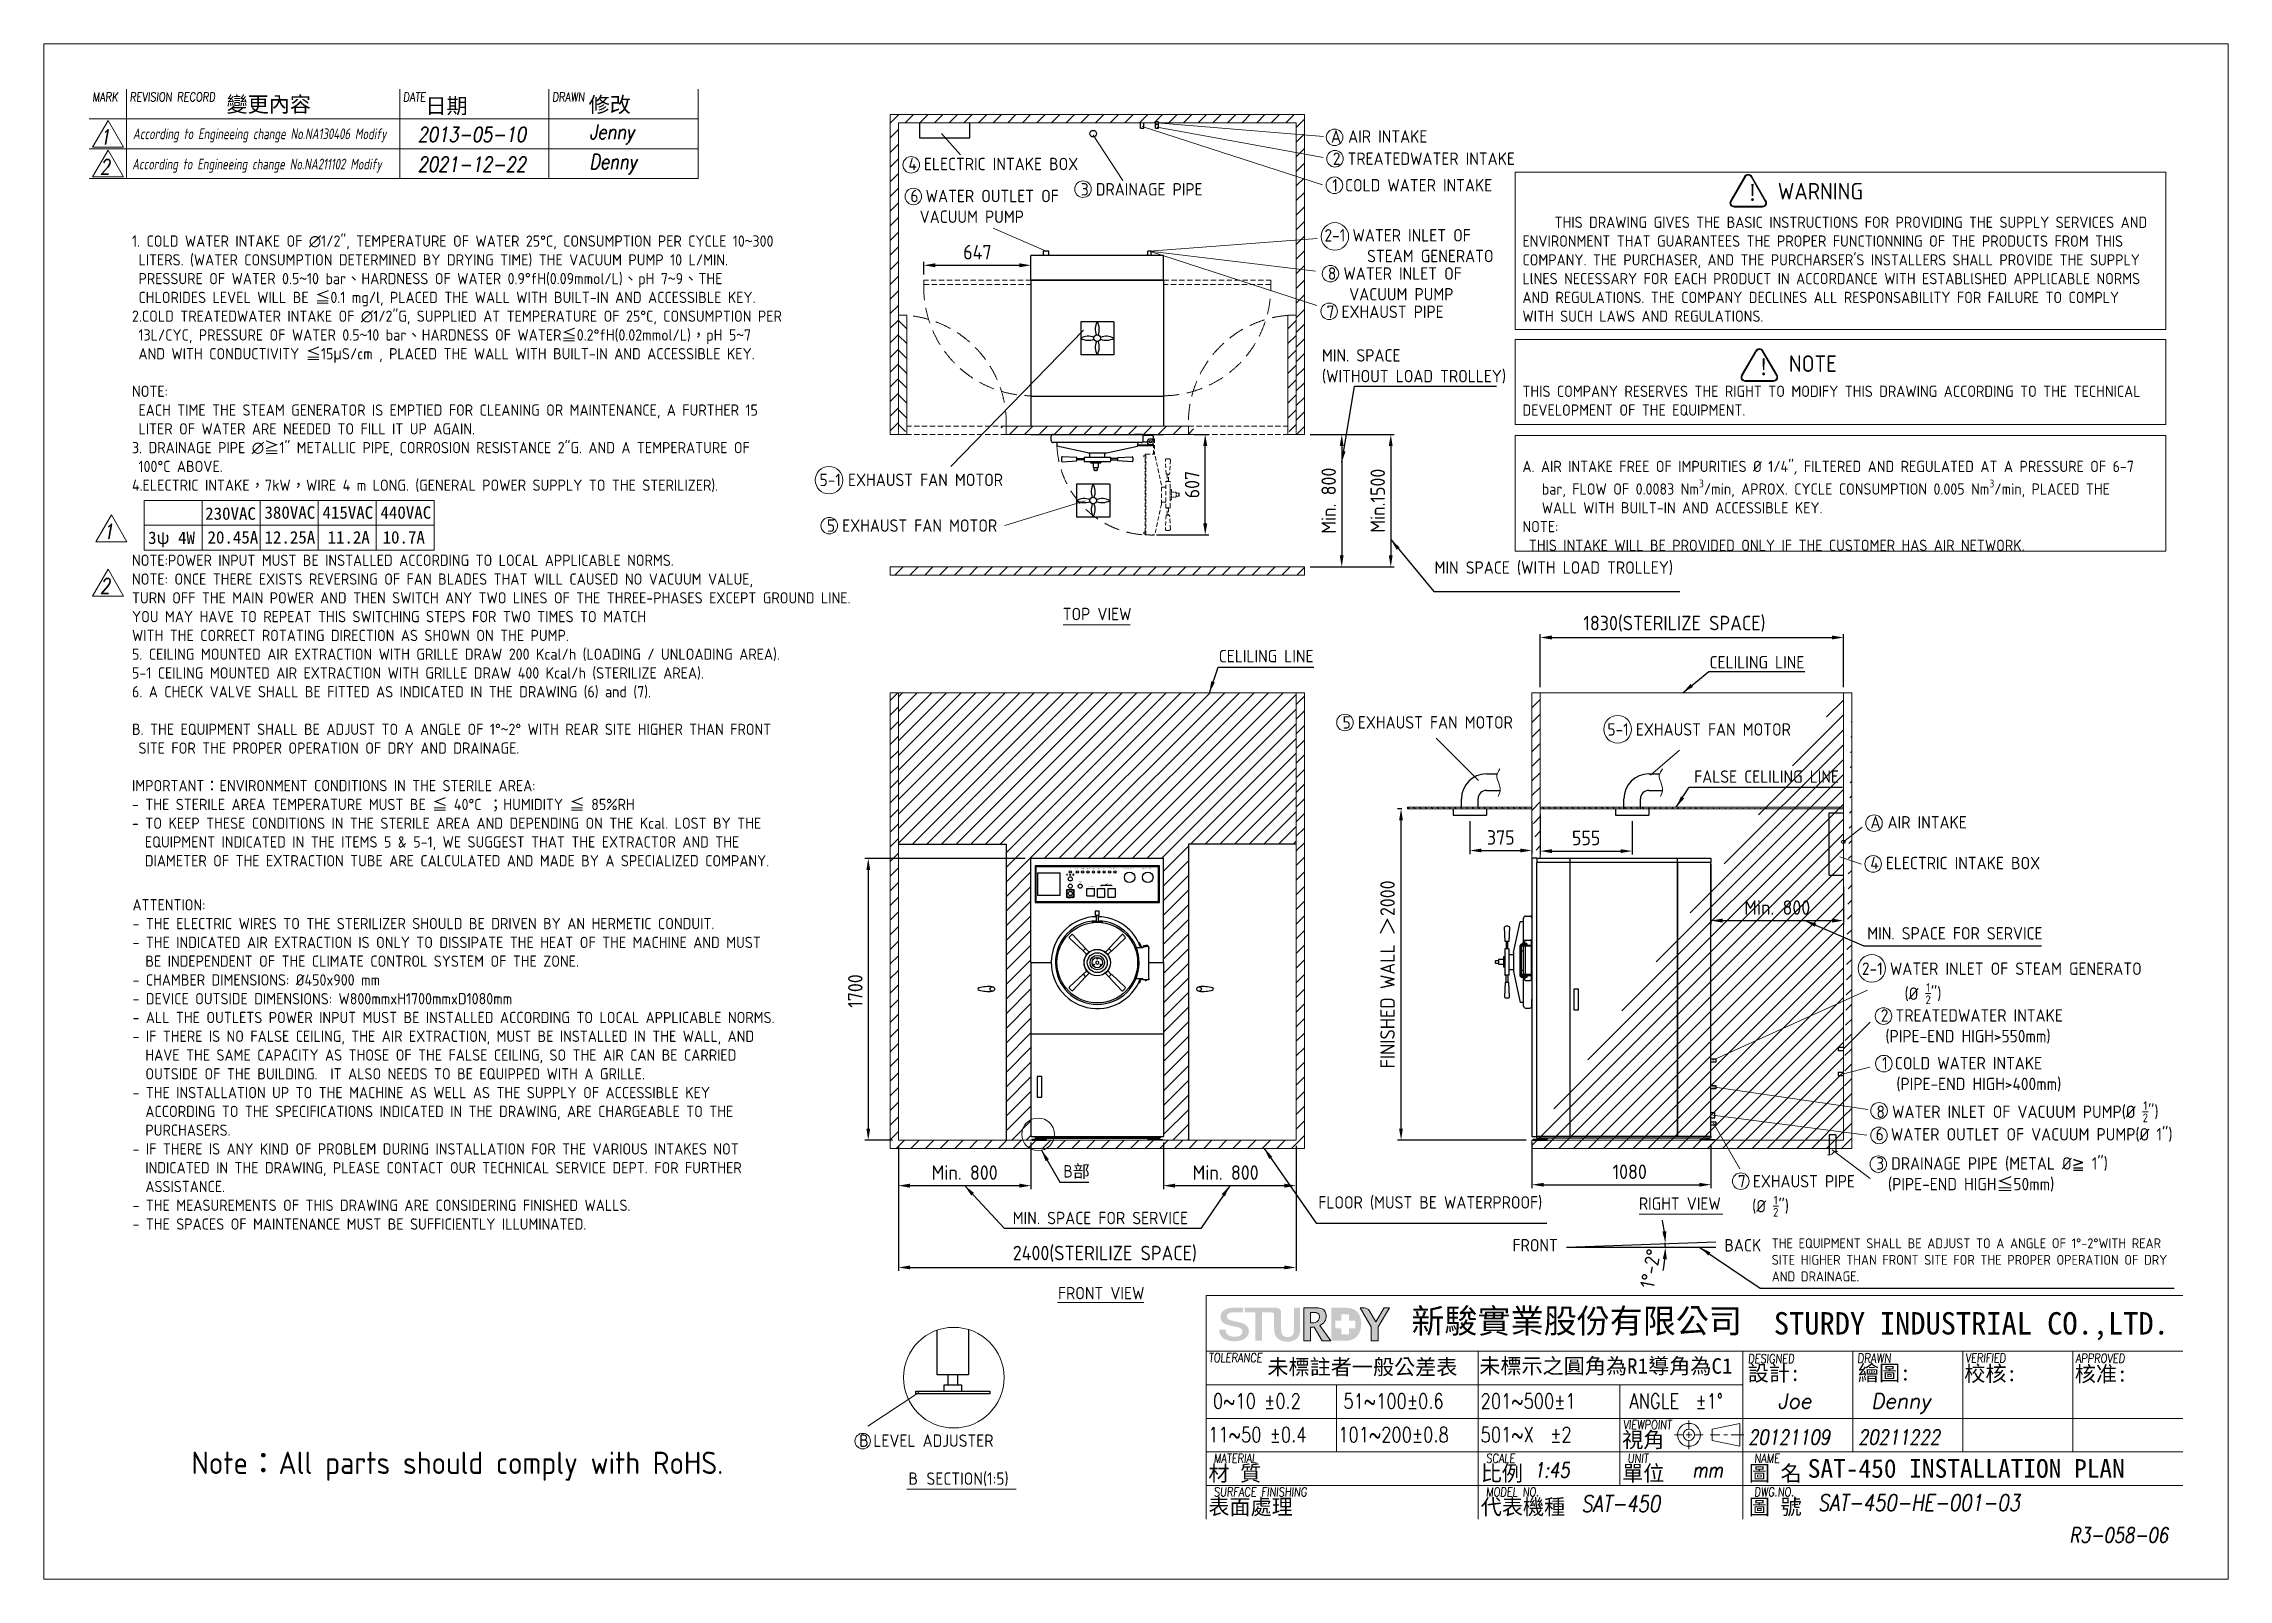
# Model space of a CAD drawing. Header units: millimetres. Extents: x -406921 to 28650, y -22195 to 19200.
# Drawn here: x 15465 to 28650, y 60 to 9330 of the extents above; entities that cross this region are included whole.
import ezdxf
from ezdxf.enums import TextEntityAlignment as Align

# ---------------------------------------------------------------- set-up
doc = ezdxf.new("R2010")
doc.units = ezdxf.units.MM
doc.header["$MEASUREMENT"] = 0
doc.linetypes.add('HIDDEN', pattern=[9.525, 6.35, -3.175])
doc.layers.get('0').update_dxf_attribs({"lineweight": 25})
for name, color, linetype, lineweight in [('D', 3, 'Continuous', 13), ('F', 7, 'Continuous', 15), ('H', 2, 'HIDDEN', 15), ('S', 4, 'Continuous', 15), ('T', 4, 'Continuous', 15)]:
    doc.layers.add(name, color=color, linetype=linetype, lineweight=lineweight)
doc.styles.add('2', font='ARIAL.TTF')
doc.styles.get("Standard").update_dxf_attribs({"font": 'KAIU.TTF'})
doc.styles.add('STU25', font='isocp2.shx')
doc.styles.add('Text', font='romans.shx', dxfattribs={"width": 0.8, "oblique": 10})
doc.dimstyles.new('STU25', dxfattribs={"dimscale": 35, "dimtxt": 2.5, "dimasz": 2, "dimexe": 0.6, "dimexo": 1, "dimgap": 1, "dimtad": 1, "dimdsep": 46, "dimtxsty": 'STU25', "dimcen": 2, "dimazin": 2, "dimtfac": 1, "dimtmove": 0, "dimatfit": 3, "dimfxl": 0, "dimtolj": 1, "dimtzin": 0, "dimarcsym": 0})
doc.dimstyles.new('STU25$7', dxfattribs={"dimscale": 35, "dimtxt": 2.5, "dimasz": 2, "dimexe": 1.25, "dimexo": 0.625, "dimgap": 1, "dimtad": 0, "dimdec": 4, "dimdsep": 46, "dimtxsty": 'STU25', "dimcen": 2.5, "dimazin": 2, "dimtfac": 1, "dimtdec": 4, "dimtmove": 0, "dimatfit": 3, "dimfxl": 0, "dimtolj": 1, "dimtzin": 0, "dimarcsym": 0})
pattern_1 = [(135, (239086.232, 23031.159), (-17.6776695, -17.6776695), [])]
pattern_2 = [(45, (239086.23, 23031.16), (-44.194174, 44.194174), [])]

msp = doc.modelspace()

# ---------------------------------------------------------------- texts
at = {"lineweight": -3}
for s, p in [('變更內容', (16568.018, 8916.871)), ('日期', (17768.179, 8907.971)), ('修改', (18753.657, 8915.091))]:
    msp.add_text(s, height=93.4085, dxfattribs=at).set_placement(p)
at = {"style": '2'}
for s, width, p in [('POWER', 1.05, (21660.377, 4348.781)), ('ADD WATER', 1.05, (21702.877, 4348.774)), ('HEATING', 1.05, (21735.377, 4348.787)), ('VACUUM', 1.05, (21767.877, 4348.907)), ('STER', 1.05, (21800.377, 4348.774)), ('EXHAUST', 1.05, (21832.877, 4348.806)), ('DRY', 1.05, (21865.377, 4348.782)), ('VACUUM', 1.2, (21897.883, 4355.345)), ('RELEASE', 1.1, (21897.877, 4348.759)), ('COMPLETE', 1.05, (21930.377, 4348.772)), ('CHAMBER  PRESSURE  GAUGE', 1.05, (22018.376, 4348.772)), ('JACKET  PRESSURE  GAUGE', 1.05, (22128.376, 4348.839)), ('STANDY  BY', 1.05, (21660.377, 4265.547)), ('START', 1.05, (21720.377, 4265.658)), ('TEMP. CONTROL', 1.05, (21783.377, 4238.33)), ('STER', 1.05, (21846.877, 4238.951)), ('TIMER', 1.05, (21878.127, 4256.307)), ('DRY', 1.05, (21909.377, 4238.951))]:
    msp.add_text(s, height=3.5, dxfattribs=dict(at, width=width)).set_placement(p, align=Align.BOTTOM_CENTER)
at = {"style": '2', "width": 1.05}
msp.add_text('EMERGENCY', height=3.5, dxfattribs=at).set_placement((21660.347, 4171.796), align=Align.TOP_CENTER)
at = {"layer": 'D', "color": 4}
msp.add_text('SAT-450 INSTALLATION PLAN', height=112.5, dxfattribs=at).set_placement((26111.578, 672.712))
at = {"layer": 'D', "color": 11, "attachment_point": 1}
for s, insert, char_height in [('{\\Fisocp2.shx;\\C3;A AIR INTAKE}', (23233.951, 8807.082), 75), ('{\\Fisocp2.shx;\\C3;4 ELECTRIC INTAKE BOX}', (20683.694, 8640.825), 75), ('{\\Fisocp3.shx;\\C3;2 \\Fisocp2.shx;TREATEDWATER INTAKE}', (23245.137, 8672.856), 75), ('{\\Fisocp2.shx;\\C3;6 WATER OUTLET OF \\P\\f???|b0|i0|c0|p65;  \\Fisocp2.shx;VACUUM PUMP}', (20695.637, 8447.647), 75), ('{\\Fisocp2.shx;\\C3;3 DRAINAGE PIPE}', (21724.656, 8487.981), 75), ('{\\Fisocp2.shx;\\C3;1 COLD WATER INTAKE}', (23241.866, 8512.715), 75), ('{\\Fisocp2.shx|c136;\\C3;2-1 WATER INLET OF \\P      STEAM GENERATO}', (23194.865, 8210.45), 75), ('{\\Fisocp2.shx|c136;\\C3;8 WATER INLET OF \\P   VACUUM PUMP}', (23215.126, 7979.545), 75), ('{\\Fisocp2.shx;\\C3;7 EXHAUST PIPE}', (23207.616, 7748.754), 75), ('{\\Fisocp2.shx|c136;\\C3;MIN. SPACE \\P(WITHOUT LOAD TROLLEY)}', (23179.385, 7485.511), 75), ('{\\Fisocp2.shx;\\C3;5-1 EXHAUST FAN MOTOR}', (20147.609, 6733.983), 75), ('{\\Fisocp2.shx;\\C3;5 EXHAUST FAN MOTOR}', (20191.866, 6458.136), 75), ('{\\Fisocp2.shx;\\C3;MIN SPACE (WITH LOAD TROLLEY)}', (23858.978, 6204.8), 75), ('{\\Fisocp2.shx;TOP VIEW}', (21614.824, 5924.364), 75), ('{\\Fisocp.shx;\\C3;CELILING LINE}', (22556.85, 5669.884), 75), ('{\\Fisocp.shx;\\C3;CELILING LINE}', (25519.024, 5633.272), 75), ('{\\Fisocp2.shx;\\C3;5 EXHAUST FAN MOTOR}', (23304.265, 5270.016), 75), ('{\\Fisocp2.shx;\\C3;5-1 EXHAUST FAN MOTOR}', (24902.52, 5227.514), 75), ('{\\Fisocp2.shx;\\C3;FALSE CELILING LINE}', (25426, 4942.794), 75), ('{\\Fisocp2.shx;\\C3;A AIR INTAKE}', (26489.805, 4666.963), 75), ('{\\Fisocp2.shx;\\C3;4 ELECTRIC INTAKE BOX}', (26489.313, 4420.88), 75), ('{\\Fisocp2.shx;\\C3;MIN. SPACE FOR SERVICE}', (26470.691, 3996.788), 75), ('{\\Fisocp2.shx;\\C3;2 TREATEDWATER INTAKE\\P\\f???|b0|i0|c0|p65; \\Fisocp2.shx;(PIPE-END HIGH>550mm)}', (26552.26, 3500.973), 75), ('{\\Fisocp2.shx;\\C3;1 COLD WATER INTAKE\\P  (PIPE-END HIGH>400mm)}', (26560.545, 3212.724), 75), ('\\A1;{\\Fisocp2.shx;\\C3;8 WATER INLET OF VACUUM PUMP(%%c \\H0.7x;\\S1/2;\\H1.429x;")}', (26526.164, 2945.016), 75), ('{\\Fisocp2.shx;\\C3;B\\f標楷體|b0|i0|c136|p65;部}', (21618.486, 2560.076), 75), ('{\\Fisocp2.shx;\\C3;3 DRAINAGE PIPE (METAL %%C\\f新細明體|b0|i0|c136|p18;≧\\Fisocp2.shx; 1")\\P\\f????|b0|i0|c0|p18; \\Fisocp2.shx; (PIPE-END HIGH\\f標楷體|b0|i0|c136|p65;≦\\Fisocp2.shx;50mm)}', (26524.835, 2607.798), 75), ('{\\Fisocp2.shx;\\C3;FLOOR (MUST BE WATERPROOF)}', (23157.641, 2372.553), 75), ('{\\Fisocp2.shx;\\C3;MIN. SPACE FOR SERVICE}', (21312.915, 2278.144), 75), ('{\\Fisocp2.shx;RIGHT VIEW}', (25092.169, 2365.321), 75), ('{\\Fisocp2.shx;\\C3;THE EQUIPMENT SHALL BE ADJUST TO A ANGLE OF 1%%d-2%%dWITH REAR \\PSITE HIGHER THAN FRONT SITE FOR THE PROPER OPERATION OF DRY \\PAND DRAINAGE.}', (25894.23, 2118.188), 60), ('{\\Fisocp2.shx;FRONT VIEW}', (21586.687, 1824.934), 75), ('{\\Fisocp2.shx;\\C3;B\\f???|b0|i0|c0|p65; \\Fisocp2.shx;LEVEL ADJUSTER}', (20386.766, 934.273), 75), ('{\\Fisocp2.shx;\\C3;B\\f標楷體|b0|i0|c136|p65; \\Fisocp2.shx;SECTION(1:5)}', (20684.199, 705.065), 75)]:
    msp.add_mtext(s, dxfattribs=dict(at, insert=insert, char_height=char_height))
at = {"layer": 'D', "color": 11, "attachment_point": 1, "style": 'STU25'}
for s, insert, char_height in [('{\\f標楷體|b0|i0|c136|p65;!}', (25743.881, 8481.103), 100), ('WARNING', (25930.394, 8488.851), 100), ('{\\A1;}\\P{\\A1;}\\P{\\A1;1. COLD WATER INTAKE OF ∅1/2", TEMPERATURE OF WATER 25°C, CONSUMPTION PER CYCLE 10}{\\A1;\\f標楷體|b0|i0|c136|p65;~}{\\A1;\\Fisocp2.shx;300 }\\P{\\A1;\\Fisocp2.shx; LITERS. (WATER CONSUMPTION DETERMINED BY DRYING TIME) THE VACUUM PUMP 10 L/MIN. }\\P{\\A1;\\Fisocp2.shx; PRESSURE OF WATER 0.5}{\\A1;\\f標楷體|b0|i0|c136|p65;~}{\\A1;\\Fisocp2.shx;10 bar}{\\A1;\\f標楷體|b0|i0|c136|p65;、}{\\A1;\\Fisocp2.shx;HARDNESS OF WATER 0.9°fH(0.09mmol/L)}{\\A1;\\f標楷體|b0|i0|c136|p65;、}{\\A1;\\Fisocp2.shx;pH 7}{\\A1;\\f標楷體|b0|i0|c136|p65;~}{\\A1;\\Fisocp2.shx;9}{\\A1;\\f標楷體|b0|i0|c136|p65;、}{\\A1;\\Fisocp2.shx;THE }\\P{\\A1;\\Fisocp2.shx; CHLORIDES LEVEL WILL BE }{\\A1;\\f標楷體|b0|i0|c136|p65;≦}{\\A1;\\Fisocp2.shx;0.1 mg/l, PLACED THE WALL WITH BUILT-IN AND ACCESSIBLE KEY.}\\P{\\A1;\\Fisocp2.shx;2.COLD TREATEDWATER INTAKE OF ∅1/2"G, SUPPLIED AT TEMPERATURE OF 25°C, CONSUMPTION PER}\\P{\\A1;\\Fisocp2.shx; 13L/CYC, PRESSURE OF WATER 0.5}{\\A1;\\f標楷體|b0|i0|c136|p65;~}{\\A1;\\Fisocp2.shx;10 bar}{\\A1;\\f標楷體|b0|i0|c136|p65;、}{\\A1;\\Fisocp2.shx;HARDNESS OF WATER}{\\A1;\\f標楷體|b0|i0|c136|p65;≦}{\\A1;\\Fisocp2.shx;0.2°fH(0.02mmol/L)}{\\A1;\\f標楷體|b0|i0|c136|p65;，}{\\A1;\\Fisocp2.shx;pH 5}{\\A1;\\f標楷體|b0|i0|c136|p65;~}{\\A1;\\Fisocp2.shx;7}\\P{\\A1;\\Fisocp2.shx; AND WITH CONDUCTIVITY }{\\A1;\\f標楷體|b0|i0|c136|p65;≦}{\\A1;\\Fisocp2.shx;15}{\\A1;\\f新細明體|b0|i0|c136|p16;μ}{\\A1;\\Fisocp2.shx;S/cm , PLACED THE WALL WITH BUILT-IN AND ACCESSIBLE KEY.}\\P{\\A1;\\Fisocp2.shx;}\\P{\\A1;\\Fisocp2.shx;NOTE:}\\P{\\A1;\\Fisocp2.shx; EACH TIME THE STEAM GENERATOR IS EMPTIED FOR CLEANING OR MAINTENANCE, A FURTHER 15 }\\P{\\A1;\\Fisocp2.shx; LITER OF WATER ARE NEEDED TO FILL IT UP AGAIN.}\\P{\\A1;\\Fisocp2.shx;3. DRAINAGE PIPE ∅}{\\A1;\\f標楷體|b0|i0|c136|p65;≧}{\\A1;\\Fisocp2.shx;1" METALLIC PIPE, CORROSION RESISTANCE 2"G. AND A TEMPERATURE OF }\\P{\\A1;\\Fisocp2.shx; 100°C ABOVE.}\\P{\\A1;\\Fisocp2.shx;4.ELECTRIC INTAKE}{\\A1;\\f標楷體|b0|i0|c136|p65;，}{\\A1;\\Fisocp2.shx;7kW}{\\A1;\\f標楷體|b0|i0|c136|p65;，}{\\A1;\\Fisocp2.shx;WIRE 4 m LONG. (GENERAL POWER SUPPLY TO THE STERILIZER).}\\P{\\A1;\\Fisocp2.shx;}\\P{\\A1;\\Fisocp2.shx;}\\P{\\A1;\\Fisocp2.shx;}\\P{\\A1;\\Fisocp2.shx;NOTE:POWER INPUT MUST BE INSTALLED ACCORDING TO LOCAL APPLICABLE NORMS.}\\P{\\A1;NOTE: ONCE THERE EXISTS REVERSING OF FAN BLADES THAT WILL CAUSED NO VACUUM VALUE, }\\P{\\A1;TURN OFF THE MAIN POWER AND THEN SWITCH ANY TWO LINES OF THE THREE-PHASES EXCEPT GROUND LINE. }\\P{\\A1;YOU MAY HAVE TO REPEAT THIS SWITCHING STEPS FOR TWO TIMES TO MATCH }\\P{\\A1;WITH THE CORRECT ROTATING DIRECTION AS SHOWN ON THE PUMP. }\\P{\\A1;\\Fisocp2.shx;5. CEILING MOUNTED AIR EXTRACTION WITH GRILLE DRAW 200 Kcal/h (LOADING / UNLOADING AREA).}\\P{\\A1;\\Fisocp2.shx;5-1 CEILING MOUNTED AIR EXTRACTION WITH GRILLE DRAW 400 Kcal/h (STERILIZE AREA).}\\P{\\A1;\\Fisocp2.shx;6. A CHECK VALVE SHALL BE FITTED AS INDICATED IN THE DRAWING (6) and (7).}\\P{\\A1;\\Fisocp2.shx;}\\P{\\A1;\\Fisocp2.shx;B. THE EQUIPMENT SHALL BE ADJUST TO A ANGLE OF 1°}{\\A1;\\f標楷體|b0|i0|c136|p65;~}{\\A1;\\Fisocp2.shx;2° WITH REAR SITE HIGHER THAN FRONT }\\P{\\A1;\\Fisocp2.shx; SITE FOR THE PROPER OPERATION OF DRY AND DRAINAGE.}\\P{\\A1;\\Fisocp2.shx;}\\P{\\A1;\\Fisocp2.shx;IMPORTANT}{\\A1;\\f標楷體|b0|i0|c136|p65;：}{\\A1;\\Fisocp2.shx;ENVIRONMENT CONDITIONS IN THE STERILE AREA:}\\P{\\A1;\\Fisocp2.shx;- THE STERILE AREA TEMPERATURE MUST BE }{\\A1;\\f標楷體|b0|i0|c136|p65;≦}{\\A1;\\Fisocp2.shx; 40°C }{\\A1;\\f標楷體|b0|i0|c136|p65;；}{\\A1;\\Fisocp2.shx;HUMIDITY }{\\A1;\\f標楷體|b0|i0|c136|p65;≦}{\\A1;\\Fisocp2.shx; 85%RH}\\P{\\A1;\\Fisocp2.shx;- TO KEEP THESE CONDITIONS IN THE STERILE AREA AND DEPENDING ON THE Kcal. LOST BY THE }\\P{\\A1;\\Fisocp2.shx;  EQUIPMENT INDICATED IN THE ITEMS 5 & 5-1, WE SUGGEST THAT THE EXTRACTOR AND THE }\\P{\\A1;\\Fisocp2.shx;  DIAMETER OF THE EXTRACTION TUBE ARE CALCULATED AND MADE BY A SPECIALIZED COMPANY.}', (15997.744, 8398.835), 68), ('\\A1;\\P     THIS DRAWING GIVES THE BASIC INSTRUCTIONS FOR PROVIDING THE SUPPLY SERVICES AND\\PENVIRONMENT THAT GUARANTEES THE PROPER FUNCTIONNING OF THE PRODUCTS FROM THIS \\PCOMPANY. THE PURCHASER, AND THE PURCHARSER\'S INSTALLERS SHALL PROVIDE THE SUPPLY \\PLlNES NECESSARY FOR EACH PRODUCT IN ACCORDANCE WITH ESTABLlSHED APPLlCABLE NORMS \\PAND REGULATIONS. THE COMPANY DECLlNES ALL RESPONSABILlTY FOR FAILURE TO COMPLY \\PWITH SUCH LAWS AND REGULATIONS.\\P\\P\\P\\PTHIS COMPANY RESERVES THE RIGHT TO MODIFY THIS DRAWING ACCORDING TO THE TECHNICAL \\PDEVELOPMENT OF THE EQUIPMENT.\\P\\P\\PA. AIR INTAKE FREE OF IMPURITIES %%C 1/4"\\fISOCP2|b0|i1|c0|p2;, \\Fisocp2.shx|c136;FILTERED AND REGULATED AT A PRESSURE OF 6-7 \\P   bar, FLOW OF 0.0083 Nm{\\H0.7x;\\S3^ ;}/min, APROX. CYCLE CONSUMPTION 0.005 Nm{\\H0.7x;\\S3^ ;}/min, PLACED THE \\P   WALL WITH BUILT-IN AND ACCESSIBLE KEY.\\PNOTE:\\P THIS INTAKE WILL BE PROVIDED ONLY IF THE CUSTOMER HAS AIR NETWORK.', (24389.431, 8398.835), 68), ('{\\f標楷體|b0|i0|c136|p65;!}', (25811.124, 7428.888), 100), ('NOTE', (25997.636, 7448.256), 100), ('{\\f標楷體|b0|i0|c136|p65;230VAC}', (16439.306, 6530.704), 75), ('{\\f標楷體|b0|i0|c136|p65;380VAC}', (16797.19, 6536.889), 75), ('{\\f標楷體|b0|i0|c136|p65;415VAC}', (17147.19, 6536.889), 75), ('{\\f標楷體|b0|i0|c136|p65;440VAC}', (17497.19, 6536.889), 75), ('{\\f標楷體|b0|i0|c136|p65;3ψ 4W}', (16094.871, 6384.665), 75), ('{\\f標楷體|b0|i0|c136|p65;20.45A}', (16453.538, 6387.335), 75), ('{\\f標楷體|b0|i0|c136|p65;12.25A}', (16797.466, 6387.335), 75), ('{\\f標楷體|b0|i0|c136|p65;11.2A}', (17177.713, 6387.335), 75), ('{\\f標楷體|b0|i0|c136|p65;10.7A}', (17510.093, 6387.335), 75), ('ATTENTION:\\P- THE ELECTRIC WIRES TO THE STERILIZER SHOULD BE DRIVEN BY AN HERMETIC CONDUIT.  \\P- THE INDICATED AIR EXTRACTION IS ONLY TO DISSIPATE THE HEAT OF THE MACHINE AND MUST \\P  BE INDEPENDENT OF THE CLIMATE CONTROL SYSTEM OF THE ZONE.\\P- CHAMBER DIMENSIONS: %%C450x900 mm\\P- DEVICE OUTSIDE DIMENSIONS: W800mmxH1700mmxD1080mm\\P- ALL THE OUTLETS POWER INPUT MUST BE INSTALLED ACCORDING TO LOCAL APPLICABLE NORMS.\\P- IF THERE IS NO FALSE CEILING, THE AIR EXTRACTION, MUST BE INSTALLED IN THE WALL, AND \\P  HAVE THE SAME CAPACITY AS THOSE OF THE FALSE CEILING, SO THE AIR CAN BE CARRIED \\P  OUTSIDE OF THE BUILDING.  IT ALSO NEEDS TO BE EQUIPPED WITH A GRILLE.\\P- THE INSTALLATION UP TO THE MACHINE AS WELL AS THE SUPPLY OF ACCESSIBLE KEY \\P  ACCORDING TO THE SPECIFICATIONS INDICATED IN THE DRAWING, ARE CHARGEABLE TO THE \\P  PURCHASERS. \\P- IF THERE IS ANY KIND OF PROBLEM DURING INSTALLATION FOR THE VARIOUS INTAKES NOT \\P  INDICATED IN THE DRAWING, PLEASE CONTACT OUR TECHNICAL SERVICE DEPT. FOR FURTHER \\P  ASSISTANCE.\\P- THE MEASUREMENTS OF THIS DRAWING ARE CONSIDERING FINISHED WALLS.\\P- THE SPACES OF MAINTENANCE MUST BE SUFFICIENTLY ILLUMINATED.', (16000.598, 4165.275), 68), ('\\A1;{\\C3;2-1 WATER INLET OF STEAM GENERATO\\P      (%%c \\H0.7x;\\S1/2;\\H1.429x;")}', (26438.577, 3783.221), 75), ('{\\C3;6 WATER OUTLET OF VACUUM PUMP(%%c 1")}', (26521.492, 2783.289), 75), ('\\A1;{\\C3;7 EXHAUST PIPE\\P  (%%c \\H0.7x;\\S1/2;\\H1.429x;")}', (25690, 2500.06), 75)]:
    msp.add_mtext(s, dxfattribs=dict(at, insert=insert, char_height=char_height))
at = {"layer": 'D', "linetype": 'Continuous', "char_height": 75, "width": 218.181, "attachment_point": 1}
for s, insert in [('{\\Fisocp2.shx;FRONT}', (24329.91, 2113.97)), ('{\\Fisocp2.shx;BACK}', (25608.434, 2113.52))]:
    msp.add_mtext(s, dxfattribs=dict(at, insert=insert))
at = {"layer": 'D', "color": 0, "insert": (16356.752, 830.299), "char_height": 135.00867, "attachment_point": 1, "style": 'STU25'}
msp.add_mtext('Note{\\f標楷體|b0|i0|c136|p65;：}All parts should comply with RoHS.', dxfattribs=at)
at = {"layer": 'F', "color": 1, "lineweight": 15, "style": 'Text', "oblique": 5, "width": 0.8}
for s, p in [('MARK', (15758.585, 8981.356)), ('REVISION RECORD', (15983.585, 8981.356)), ('DATE', (17633.735, 8981.356)), ('DRAWN', (18533.735, 8981.356))]:
    msp.add_text(s, height=54, dxfattribs=at).set_placement(p)
at = {"layer": 'T', "lineweight": 20, "style": 'Text', "oblique": 10, "width": 0.8}
for s, height, p in [('Jenny', 90, (18758.082, 8752.416)), ('1', 90, (15803.962, 8721.463)), ('2013-05-10', 90, (17721.623, 8736.616)), ('2', 90, (15803.962, 8541.463)), ('2021-12-22', 90, (17721.623, 8556.616)), ('Denny', 90, (18758.082, 8572.416)), ('1', 90, (15824.083, 6339.735)), ('2', 90, (15803.962, 6011.544)), ('20121109', 90, (25751.835, 872.927)), ('20211222', 90, (26415.585, 872.927)), ('1:45', 90, (24458.182, 674.05)), ('mm', 90, (25414.799, 674.305)), ('SAT-450', 99, (24745.142, 466.448)), ('SAT-450-HE-001-03', 99, (26172.921, 472.741))]:
    msp.add_text(s, height=height, dxfattribs=at).set_placement(p)
at = {"layer": 'T', "lineweight": 20, "style": 'Text', "oblique": 10}
for s, p in [('Joe', (25929.154, 1090.84)), ('Denny', (26494.209, 1090.84))]:
    msp.add_text(s, height=90, dxfattribs=at).set_placement(p)
at = {"layer": 'T', "linetype": 'Continuous', "lineweight": 20, "attachment_point": 1, "style": 'Text'}
for s, insert, char_height in [('{\\Fisocp2.shx|c136;According to Engineeing change No.NA130406 Modify}', (16003.345, 8818.078), 65), ('{\\Fisocp2.shx|c136;According to Engineeing change No.NA211102 Modify}', (15998.269, 8635.343), 65), ('{R3-058-06}', (27690.493, 371.7), 90)]:
    msp.add_mtext(s, dxfattribs=dict(at, insert=insert, char_height=char_height))

# ---------------------------------------------------------------- blocks, each defined once
blk = doc.blocks.new('*D1')
at = {"layer": 'D', "color": 0, "linetype": 'Continuous', "lineweight": -2}
for p, q in [((24497, 4676), (24497, 4435)), ((25052, 4637), (25052, 4435)), ((24567, 4456), (24982, 4456))]:
    blk.add_line(p, q, dxfattribs=at)
at = {"layer": 'D', "color": 0}
for points in [[(24567, 4467), (24567, 4444), (24497, 4456)], [(24982, 4444), (24982, 4467), (25052, 4456)]]:
    blk.add_solid(points, dxfattribs=at)
at = {"layer": 'Defpoints', "color": 0}
for p in [(24497, 4711), (25052, 4672), (25052, 4456)]:
    blk.add_point(p, dxfattribs=at)
at = {"layer": 'D', "color": 0, "insert": (24774, 4535), "char_height": 87.5, "attachment_point": 5, "style": 'STU25'}
blk.add_mtext('\\A1;555', dxfattribs=at)
blk = doc.blocks.new('*D2')
at = {"layer": 'D', "color": 0, "lineweight": -2}
for p, q in [((20623, 2676), (20623, 1921)), ((23023, 2676), (23023, 1921)), ((20693, 1942), (22953, 1942))]:
    blk.add_line(p, q, dxfattribs=at)
at = {"layer": 'D', "color": 0}
for points in [[(20693, 1954), (20693, 1931), (20623, 1942)], [(22953, 1931), (22953, 1954), (23023, 1942)]]:
    blk.add_solid(points, dxfattribs=at)
at = {"layer": 'Defpoints', "color": 0}
for p in [(20623, 2711), (23023, 2711), (23023, 1942)]:
    blk.add_point(p, dxfattribs=at)
at = {"layer": 'D', "color": 0, "insert": (21869, 2025), "char_height": 87.5, "attachment_point": 5, "style": 'STU25'}
blk.add_mtext('\\A1;2400(STERILIZE SPACE)', dxfattribs=at)
blk = doc.blocks.new('*D3')
at = {"layer": 'D', "color": 0, "lineweight": -2}
for p, q in [((23662, 4711), (23636, 4711)), ((23657, 2781), (23657, 4641)), ((24412, 2711), (23636, 2711))]:
    blk.add_line(p, q, dxfattribs=at)
at = {"layer": 'D', "color": 0}
for points in [[(23668, 4641), (23645, 4641), (23657, 4711)], [(23645, 2781), (23668, 2781), (23657, 2711)]]:
    blk.add_solid(points, dxfattribs=at)
at = {"layer": 'Defpoints', "color": 0}
for p in [(23657, 4711), (23697, 4711), (24447, 2711)]:
    blk.add_point(p, dxfattribs=at)
at = {"layer": 'D', "color": 0, "insert": (23576, 3711), "char_height": 87.5, "attachment_point": 5, "rotation": 90, "style": 'STU25'}
blk.add_mtext('\\A1;FINISHED WALL {\\f新細明體|b0|i0|c136|p16;＞}2000', dxfattribs=at)
blk = doc.blocks.new('*D4')
at = {"layer": 'D', "color": 0, "lineweight": -2}
for p, q in [((20623, 2676), (20623, 2415)), ((21423, 2697), (21423, 2415)), ((20693, 2436), (21353, 2436))]:
    blk.add_line(p, q, dxfattribs=at)
at = {"layer": 'D', "color": 0}
for points in [[(20693, 2448), (20693, 2424), (20623, 2436)], [(21353, 2424), (21353, 2448), (21423, 2436)]]:
    blk.add_solid(points, dxfattribs=at)
at = {"layer": 'Defpoints', "color": 0}
for p in [(20623, 2711), (21423, 2732), (21423, 2436)]:
    blk.add_point(p, dxfattribs=at)
at = {"layer": 'D', "color": 0, "insert": (21023, 2515), "char_height": 87.5, "attachment_point": 5, "style": 'STU25'}
blk.add_mtext('\\A1;Min. 800', dxfattribs=at)
blk = doc.blocks.new('*D5')
at = {"layer": 'D', "color": 0, "lineweight": -2}
for p, q in [((22223, 2697), (22223, 2415)), ((23023, 2676), (23023, 2415)), ((22293, 2436), (22953, 2436))]:
    blk.add_line(p, q, dxfattribs=at)
at = {"layer": 'D', "color": 0}
for points in [[(22293, 2448), (22293, 2424), (22223, 2436)], [(22953, 2424), (22953, 2448), (23023, 2436)]]:
    blk.add_solid(points, dxfattribs=at)
at = {"layer": 'Defpoints', "color": 0}
for p in [(22223, 2732), (23023, 2711), (23023, 2436)]:
    blk.add_point(p, dxfattribs=at)
at = {"layer": 'D', "color": 0, "insert": (22598, 2515), "char_height": 87.5, "attachment_point": 5, "style": 'STU25'}
blk.add_mtext('\\A1;Min. 800', dxfattribs=at)
blk = doc.blocks.new('*D6')
at = {"layer": 'D', "color": 0, "lineweight": -2}
for p, q in [((21388, 4411), (20420, 4411)), ((20441, 4341), (20441, 2781)), ((20588, 2711), (20420, 2711))]:
    blk.add_line(p, q, dxfattribs=at)
at = {"layer": 'D', "color": 0}
for points in [[(20453, 4341), (20430, 4341), (20441, 4411)], [(20430, 2781), (20453, 2781), (20441, 2711)]]:
    blk.add_solid(points, dxfattribs=at)
at = {"layer": 'Defpoints', "color": 0}
for p in [(21423, 4411), (20441, 2711), (20623, 2711)]:
    blk.add_point(p, dxfattribs=at)
at = {"layer": 'D', "color": 0, "insert": (20363, 3611), "char_height": 87.5, "attachment_point": 5, "rotation": 90, "style": 'STU25'}
blk.add_mtext('\\A1;1700', dxfattribs=at)
blk = doc.blocks.new('*D7')
at = {"layer": 'D', "color": 0, "lineweight": -2}
for p, q in [((25527, 4377), (25527, 4015)), ((26327, 4240), (26327, 4015)), ((25597, 4036), (26257, 4036))]:
    blk.add_line(p, q, dxfattribs=at)
at = {"layer": 'D', "color": 0}
for points in [[(25597, 4048), (25597, 4024), (25527, 4036)], [(26257, 4024), (26257, 4048), (26327, 4036)]]:
    blk.add_solid(points, dxfattribs=at)
at = {"layer": 'Defpoints', "color": 0}
for p in [(25527, 4412), (26327, 4275), (26327, 4036)]:
    blk.add_point(p, dxfattribs=at)
at = {"layer": 'D', "color": 0, "insert": (25927, 4115), "char_height": 87.5, "attachment_point": 5, "style": 'STU25'}
blk.add_mtext('\\A1;{\\Fisocp2.shx;Min. 800}', dxfattribs=at)
blk = doc.blocks.new('*D8')
at = {"layer": 'D', "color": 0, "lineweight": -2}
for p, q in [((24497, 5446), (24497, 5766)), ((24567, 5745), (26257, 5745)), ((26327, 5446), (26327, 5766))]:
    blk.add_line(p, q, dxfattribs=at)
at = {"layer": 'D', "color": 0}
for points in [[(24567, 5757), (24567, 5733), (24497, 5745)], [(26257, 5733), (26257, 5757), (26327, 5745)]]:
    blk.add_solid(points, dxfattribs=at)
at = {"layer": 'Defpoints', "color": 0}
for p in [(26327, 5745), (24497, 5411), (26327, 5411)]:
    blk.add_point(p, dxfattribs=at)
at = {"layer": 'D', "color": 0, "insert": (25307, 5828), "char_height": 87.5, "attachment_point": 5, "style": 'STU25'}
blk.add_mtext('\\A1;1830(STERILIZE SPACE)', dxfattribs=at)
blk = doc.blocks.new('*D11')
at = {"layer": 'D', "color": 0, "lineweight": -2}
for p, q in [((24447, 2696), (24447, 2421)), ((25527, 2687), (25527, 2421)), ((24517, 2442), (25457, 2442))]:
    blk.add_line(p, q, dxfattribs=at)
at = {"layer": 'D', "color": 0}
for points in [[(24517, 2453), (24517, 2430), (24447, 2442)], [(25457, 2430), (25457, 2453), (25527, 2442)]]:
    blk.add_solid(points, dxfattribs=at)
at = {"layer": 'Defpoints', "color": 0}
for p in [(24447, 2731), (25527, 2722), (25527, 2442)]:
    blk.add_point(p, dxfattribs=at)
at = {"layer": 'D', "color": 0, "insert": (25037, 2520), "char_height": 87.5, "attachment_point": 5, "style": 'STU25'}
blk.add_mtext('\\A1;1080', dxfattribs=at)
blk = doc.blocks.new('*D12')
at = {"layer": 'D', "color": 0, "lineweight": -2}
for p, q in [((23108, 6971), (23320, 6971)), ((23299, 6901), (23299, 6241)), ((23108, 6171), (23320, 6171))]:
    blk.add_line(p, q, dxfattribs=at)
at = {"layer": 'D', "color": 0}
for points in [[(23310, 6901), (23287, 6901), (23299, 6971)], [(23287, 6241), (23310, 6241), (23299, 6171)]]:
    blk.add_solid(points, dxfattribs=at)
at = {"layer": 'Defpoints', "color": 0}
for p in [(23073, 6971), (23073, 6171), (23299, 6171)]:
    blk.add_point(p, dxfattribs=at)
at = {"layer": 'D', "color": 0, "insert": (23220, 6571), "char_height": 87.5, "attachment_point": 5, "rotation": 90, "style": 'STU25'}
blk.add_mtext('\\A1;{\\Fisocp2.shx;Min. 800}', dxfattribs=at)
blk = doc.blocks.new('*D13')
at = {"layer": 'D', "color": 0, "lineweight": -2}
for p, q in [((23108, 6971), (23616, 6971)), ((23595, 6901), (23595, 6241)), ((23108, 6171), (23616, 6171))]:
    blk.add_line(p, q, dxfattribs=at)
at = {"layer": 'D', "color": 0}
for points in [[(23606, 6901), (23583, 6901), (23595, 6971)], [(23583, 6241), (23606, 6241), (23595, 6171)]]:
    blk.add_solid(points, dxfattribs=at)
at = {"layer": 'Defpoints', "color": 0}
for p in [(23073, 6971), (23073, 6171), (23595, 6171)]:
    blk.add_point(p, dxfattribs=at)
at = {"layer": 'D', "color": 0, "insert": (23516, 6571), "char_height": 87.5, "attachment_point": 5, "rotation": 90, "style": 'STU25'}
blk.add_mtext('\\A1;{\\Fisocp2.shx;Min.1500}', dxfattribs=at)
blk = doc.blocks.new('*D14')
at = {"layer": 'D', "color": 0, "linetype": 'Continuous', "lineweight": -2}
for p, q in [((24072, 4637), (24072, 4438)), ((24447, 4637), (24447, 4438)), ((24142, 4459), (24377, 4459))]:
    blk.add_line(p, q, dxfattribs=at)
at = {"layer": 'D', "color": 0}
for points in [[(24142, 4471), (24142, 4448), (24072, 4459)], [(24377, 4448), (24377, 4471), (24447, 4459)]]:
    blk.add_solid(points, dxfattribs=at)
at = {"layer": 'Defpoints', "color": 0}
for p in [(24072, 4672), (24447, 4672), (24447, 4459)]:
    blk.add_point(p, dxfattribs=at)
at = {"layer": 'D', "color": 0, "insert": (24259, 4538), "char_height": 87.5, "attachment_point": 5, "style": 'STU25'}
blk.add_mtext('\\A1;375', dxfattribs=at)
blk = doc.blocks.new('*D16')
at = {"layer": 'D', "color": 0, "lineweight": -2}
for p, q in [((20776, 7936), (20776, 8013)), ((20846, 7992), (21353, 7992)), ((21423, 7936), (21423, 8013))]:
    blk.add_line(p, q, dxfattribs=at)
at = {"layer": 'D', "color": 0}
for points in [[(20846, 8004), (20846, 7980), (20776, 7992)], [(21353, 7980), (21353, 8004), (21423, 7992)]]:
    blk.add_solid(points, dxfattribs=at)
at = {"layer": 'Defpoints', "color": 0}
for p in [(21423, 7992), (20776, 7901), (21423, 7901)]:
    blk.add_point(p, dxfattribs=at)
at = {"layer": 'D', "color": 0, "insert": (21100, 8071), "char_height": 87.5, "attachment_point": 5, "style": 'STU25'}
blk.add_mtext('\\A1;647', dxfattribs=at)
blk = doc.blocks.new('*D17')
at = {"layer": 'D', "color": 0, "lineweight": -2}
for p, q in [((22408, 6971), (22496, 6971)), ((22475, 6434), (22475, 6901)), ((22181, 6364), (22496, 6364))]:
    blk.add_line(p, q, dxfattribs=at)
at = {"layer": 'D', "color": 0}
for points in [[(22487, 6901), (22463, 6901), (22475, 6971)], [(22463, 6434), (22487, 6434), (22475, 6364)]]:
    blk.add_solid(points, dxfattribs=at)
at = {"layer": 'Defpoints', "color": 0}
for p in [(22373, 6971), (22475, 6971), (22146, 6364)]:
    blk.add_point(p, dxfattribs=at)
at = {"layer": 'D', "color": 0, "insert": (22396, 6668), "char_height": 87.5, "attachment_point": 5, "rotation": 90, "style": 'STU25'}
blk.add_mtext('\\A1;607', dxfattribs=at)
blk = doc.blocks.new('*D18')
at = {"layer": 'D', "color": 0, "linetype": 'Continuous', "lineweight": -2}
for start, end in [(7.1806, 12.3613), (349.6387, 354.8194), (0, 2)]:
    blk.add_arc((24478, 2063), 774, start, end, dxfattribs=at)
at = {"layer": 'D', "color": 0}
for points in [[(25234, 2159), (25258, 2161), (25252, 2090)], [(25261, 1992), (25237, 1993), (25252, 2063)]]:
    blk.add_solid(points, dxfattribs=at)
at = {"layer": 'Defpoints', "color": 0}
for p in [(24478, 2063), (24478, 2063), (25252, 2081), (25378, 2094), (25379, 2063)]:
    blk.add_point(p, dxfattribs=at)
at = {"layer": 'D', "color": 0, "insert": (25162, 1936), "char_height": 87.5, "attachment_point": 5, "rotation": 79.526, "style": 'STU25'}
blk.add_mtext('1%%D-2%%D', dxfattribs=at)
blk = doc.blocks.new('新駿LOGO')
at = {"layer": 'F'}
h = blk.add_hatch(color=256, dxfattribs=at)
edge = h.paths.add_edge_path()
edge.add_spline(control_points=[(-529.05, -442.14), (-529.05, -442.31), (-529.02, -442.45), (-528.95, -442.56), (-528.89, -442.68), (-528.8, -442.78), (-528.69, -442.85), (-528.57, -442.93), (-528.44, -442.98), (-528.29, -443.01), (-528.15, -443.05), (-527.99, -443.07), (-527.81, -443.07), (-527.62, -443.07), (-527.47, -443.05), (-527.33, -443.01), (-527.2, -442.97), (-527.09, -442.92), (-527.01, -442.86), (-526.93, -442.8), (-526.87, -442.73), (-526.83, -442.65), (-526.8, -442.57), (-526.78, -442.49), (-526.78, -442.41), (-526.78, -442.25), (-526.82, -442.13), (-526.91, -442.05), (-526.99, -441.97), (-527.08, -441.91), (-527.18, -441.88), (-527.36, -441.83), (-527.56, -441.77), (-527.79, -441.72), (-528.02, -441.67), (-528.3, -441.61), (-528.64, -441.53), (-528.85, -441.48), (-529.02, -441.41), (-529.16, -441.34), (-529.3, -441.26), (-529.41, -441.17), (-529.5, -441.07), (-529.58, -440.98), (-529.64, -440.87), (-529.67, -440.77), (-529.7, -440.66), (-529.72, -440.55), (-529.72, -440.43), (-529.72, -440.22), (-529.67, -440.03), (-529.57, -439.87), (-529.46, -439.71), (-529.33, -439.58), (-529.16, -439.47), (-528.99, -439.37), (-528.85, -439.31), (-528.64, -439.26), (-528.43, -439.21), (-528.13, -439.2), (-527.91, -439.2), (-527.66, -439.2), (-526.73, -439.2), (-526.73, -439.2), (-526.73, -439.2), (-526.73, -439.81), (-526.73, -439.81), (-526.73, -439.81), (-528.14, -439.8), (-528.28, -439.83), (-528.39, -439.85), (-528.48, -439.86), (-528.56, -439.9), (-528.65, -439.94), (-528.72, -440), (-528.78, -440.07), (-528.84, -440.14), (-528.87, -440.23), (-528.87, -440.34), (-528.87, -440.5), (-528.81, -440.62), (-528.7, -440.7), (-528.6, -440.79), (-528.46, -440.85), (-528.28, -440.9), (-528.27, -440.9), (-528.19, -440.92), (-528.07, -440.95), (-527.94, -440.98), (-527.8, -441.01), (-527.65, -441.05), (-527.49, -441.09), (-527.34, -441.12), (-527.19, -441.16), (-527.04, -441.19), (-526.94, -441.21), (-526.87, -441.23), (-526.71, -441.27), (-526.58, -441.34), (-526.46, -441.41), (-526.34, -441.49), (-526.24, -441.58), (-526.16, -441.67), (-526.08, -441.77), (-526.02, -441.88), (-525.98, -441.99), (-525.94, -442.1), (-525.92, -442.22), (-525.92, -442.33), (-525.92, -442.57), (-525.98, -442.78), (-526.09, -442.95), (-526.2, -443.12), (-526.35, -443.26), (-526.53, -443.37), (-526.71, -443.48), (-526.92, -443.55), (-527.15, -443.61), (-527.39, -443.66), (-527.62, -443.68), (-527.87, -443.68), (-528.14, -443.68), (-528.41, -443.65), (-528.65, -443.59), (-528.9, -443.53), (-529.11, -443.44), (-529.3, -443.31), (-529.48, -443.19), (-529.63, -443.03), (-529.74, -442.83), (-529.84, -442.64), (-529.9, -442.41), (-529.91, -442.14), (-529.91, -442.14), (-529.05, -442.14), (-529.05, -442.14)], knot_values=[0, 0, 0, 0, 1, 1, 1, 2, 2, 2, 3, 3, 3, 4, 4, 4, 5, 5, 5, 6, 6, 6, 7, 7, 7, 8, 8, 8, 9, 9, 9, 10, 10, 10, 11, 11, 11, 12, 12, 12, 13, 13, 13, 14, 14, 14, 15, 15, 15, 16, 16, 16, 17, 17, 17, 18, 18, 18, 19, 19, 19, 20, 20, 20, 21, 21, 21, 22, 22, 22, 23, 23, 23, 24, 24, 24, 25, 25, 25, 26, 26, 26, 27, 27, 27, 28, 28, 28, 29, 29, 29, 30, 30, 30, 31, 31, 31, 32, 32, 32, 33, 33, 33, 34, 34, 34, 35, 35, 35, 36, 36, 36, 37, 37, 37, 38, 38, 38, 39, 39, 39, 40, 40, 40, 41, 41, 41, 42, 42, 42, 43, 43, 43, 44, 44, 44, 45, 45, 45, 45], degree=3, periodic=0)
edge = h.paths.add_edge_path()
edge.add_spline(control_points=[(-522.53, -440.14), (-522.54, -440.04), (-522.57, -439.94), (-522.63, -439.9), (-522.77, -439.79), (-522.9, -439.81), (-522.9, -439.81), (-522.9, -439.81), (-523.02, -439.81), (-523.02, -439.81), (-523.02, -439.81), (-524.14, -439.81), (-524.14, -439.81), (-524.14, -439.81), (-524.14, -443.62), (-524.14, -443.62), (-524.14, -443.62), (-525.06, -443.62), (-525.06, -443.62), (-525.06, -443.62), (-525.06, -439.81), (-525.06, -439.81), (-525.06, -439.81), (-526.47, -439.81), (-526.47, -439.81), (-526.47, -439.81), (-526.47, -439.2), (-526.47, -439.2), (-526.47, -439.2), (-522.39, -439.2), (-522.39, -439.2)], knot_values=[5.578051, 5.578051, 5.578051, 5.578051, 6, 6, 6, 7, 7, 7, 8, 8, 8, 9, 9, 9, 10, 10, 10, 11, 11, 11, 12, 12, 12, 13, 13, 13, 14, 14, 14, 15, 15, 15, 15], degree=3, periodic=0)
edge.add_spline(control_points=[(-522.4, -439.2), (-522.31, -439.2), (-522.22, -439.2), (-522.22, -439.2), (-522.22, -439.2), (-521.96, -439.19), (-521.76, -439.41), (-521.58, -439.61), (-521.61, -439.85), (-521.61, -439.85), (-521.61, -439.85), (-521.61, -441.92), (-521.61, -441.92), (-521.61, -442.41), (-521.52, -442.73), (-521.36, -442.89), (-521.19, -443.05), (-520.97, -443.13), (-520.71, -443.13), (-520.45, -443.13), (-520.24, -443.05), (-520.09, -442.89), (-519.93, -442.74), (-519.86, -442.43), (-519.86, -441.98), (-519.86, -441.98), (-519.86, -439.2), (-519.86, -439.2), (-519.86, -439.2), (-519.05, -439.2), (-519.05, -439.2), (-519.05, -439.2), (-519.05, -441.92), (-519.05, -441.92), (-519.05, -442.43), (-519.12, -442.8), (-519.25, -443.02), (-519.38, -443.24), (-519.56, -443.42), (-519.8, -443.54), (-520.05, -443.67), (-520.35, -443.74), (-520.73, -443.74), (-521.09, -443.74), (-521.41, -443.68), (-521.67, -443.56), (-521.93, -443.44), (-522.14, -443.26), (-522.3, -443.03), (-522.45, -442.8), (-522.53, -442.42), (-522.53, -441.91), (-522.53, -441.91), (-522.53, -440.92), (-522.53, -440.14)], knot_values=[0.44538, 0.44538, 0.44538, 0.44538, 1, 1, 1, 2, 2, 2, 3, 3, 3, 4, 4, 4, 5, 5, 5, 6, 6, 6, 7, 7, 7, 8, 8, 8, 9, 9, 9, 10, 10, 10, 11, 11, 11, 12, 12, 12, 13, 13, 13, 14, 14, 14, 15, 15, 15, 16, 16, 16, 17, 17, 17, 17.603917, 17.603917, 17.603917, 17.603917], degree=3, periodic=0)
h = blk.add_hatch(color=256, dxfattribs=at)
edge = h.paths.add_edge_path()
edge.add_spline(control_points=[(-526.47, -439.2), (-526.47, -439.2), (-526.47, -439.81), (-526.47, -439.81)], knot_values=[-14, -14, -14, -14, -13, -13, -13, -13], degree=3, periodic=0)
edge.add_spline(control_points=[(-526.47, -439.81), (-526.47, -439.81), (-525.06, -439.81), (-525.06, -439.81)], knot_values=[-13, -13, -13, -13, -12, -12, -12, -12], degree=3, periodic=0)
edge.add_spline(control_points=[(-525.06, -439.81), (-525.06, -439.81), (-525.06, -443.62), (-525.06, -443.62)], knot_values=[-12, -12, -12, -12, -11, -11, -11, -11], degree=3, periodic=0)
edge.add_spline(control_points=[(-525.06, -443.62), (-525.06, -443.62), (-524.14, -443.62), (-524.14, -443.62)], knot_values=[-11, -11, -11, -11, -10, -10, -10, -10], degree=3, periodic=0)
edge.add_spline(control_points=[(-524.14, -443.62), (-524.14, -443.62), (-524.14, -439.81), (-524.14, -439.81)], knot_values=[-10, -10, -10, -10, -9, -9, -9, -9], degree=3, periodic=0)
edge.add_spline(control_points=[(-524.14, -439.81), (-524.14, -439.81), (-523.02, -439.81), (-523.02, -439.81)], knot_values=[-9, -9, -9, -9, -8, -8, -8, -8], degree=3, periodic=0)
edge.add_spline(control_points=[(-523.02, -439.81), (-523.02, -439.81), (-522.9, -439.81), (-522.9, -439.81)], knot_values=[-8, -8, -8, -8, -7, -7, -7, -7], degree=3, periodic=0)
edge.add_spline(control_points=[(-522.9, -439.81), (-522.9, -439.81), (-522.77, -439.79), (-522.63, -439.9)], knot_values=[-7, -7, -7, -7, -6, -6, -6, -6], degree=3, periodic=0)
edge.add_spline(control_points=[(-522.63, -439.9), (-522.57, -439.94), (-522.54, -440.04), (-522.53, -440.14)], knot_values=[-6, -6, -6, -6, -5.578051, -5.578051, -5.578051, -5.578051], degree=3, periodic=0)
edge.add_spline(control_points=[(-522.53, -440.14), (-522.53, -440.92), (-522.53, -441.91), (-522.53, -441.91)], knot_values=[-17.603917, -17.603917, -17.603917, -17.603917, -17, -17, -17, -17], degree=3, periodic=0)
edge.add_spline(control_points=[(-522.53, -441.91), (-522.53, -442.42), (-522.45, -442.8), (-522.3, -443.03)], knot_values=[-17, -17, -17, -17, -16, -16, -16, -16], degree=3, periodic=0)
edge.add_spline(control_points=[(-522.3, -443.03), (-522.14, -443.26), (-521.93, -443.44), (-521.67, -443.56)], knot_values=[-16, -16, -16, -16, -15, -15, -15, -15], degree=3, periodic=0)
edge.add_spline(control_points=[(-521.67, -443.56), (-521.41, -443.68), (-521.09, -443.74), (-520.73, -443.74)], knot_values=[-15, -15, -15, -15, -14, -14, -14, -14], degree=3, periodic=0)
edge.add_spline(control_points=[(-520.73, -443.74), (-520.35, -443.74), (-520.05, -443.67), (-519.8, -443.54)], knot_values=[-14, -14, -14, -14, -13, -13, -13, -13], degree=3, periodic=0)
edge.add_spline(control_points=[(-519.8, -443.54), (-519.56, -443.42), (-519.38, -443.24), (-519.25, -443.02)], knot_values=[-13, -13, -13, -13, -12, -12, -12, -12], degree=3, periodic=0)
edge.add_spline(control_points=[(-519.25, -443.02), (-519.12, -442.8), (-519.05, -442.43), (-519.05, -441.92)], knot_values=[-12, -12, -12, -12, -11, -11, -11, -11], degree=3, periodic=0)
edge.add_spline(control_points=[(-519.05, -441.92), (-519.05, -441.92), (-519.05, -439.2), (-519.05, -439.2)], knot_values=[-11, -11, -11, -11, -10, -10, -10, -10], degree=3, periodic=0)
edge.add_spline(control_points=[(-519.05, -439.2), (-519.05, -439.2), (-519.86, -439.2), (-519.86, -439.2)], knot_values=[-10, -10, -10, -10, -9, -9, -9, -9], degree=3, periodic=0)
edge.add_spline(control_points=[(-519.86, -439.2), (-519.86, -439.2), (-519.86, -441.98), (-519.86, -441.98)], knot_values=[-9, -9, -9, -9, -8, -8, -8, -8], degree=3, periodic=0)
edge.add_spline(control_points=[(-519.86, -441.98), (-519.86, -442.43), (-519.93, -442.74), (-520.09, -442.89)], knot_values=[-8, -8, -8, -8, -7, -7, -7, -7], degree=3, periodic=0)
edge.add_spline(control_points=[(-520.09, -442.89), (-520.24, -443.05), (-520.45, -443.13), (-520.71, -443.13)], knot_values=[-7, -7, -7, -7, -6, -6, -6, -6], degree=3, periodic=0)
edge.add_spline(control_points=[(-520.71, -443.13), (-520.97, -443.13), (-521.19, -443.05), (-521.36, -442.89)], knot_values=[-6, -6, -6, -6, -5, -5, -5, -5], degree=3, periodic=0)
edge.add_spline(control_points=[(-521.36, -442.89), (-521.52, -442.73), (-521.61, -442.41), (-521.61, -441.92)], knot_values=[-5, -5, -5, -5, -4, -4, -4, -4], degree=3, periodic=0)
edge.add_spline(control_points=[(-521.61, -441.92), (-521.61, -441.92), (-521.61, -439.85), (-521.61, -439.85)], knot_values=[-4, -4, -4, -4, -3, -3, -3, -3], degree=3, periodic=0)
edge.add_spline(control_points=[(-521.61, -439.85), (-521.61, -439.85), (-521.61, -439.85), (-521.61, -439.85)], knot_values=[-3, -3, -3, -3, -2.999949, -2.999949, -2.999949, -2.999949], degree=3, periodic=0)
edge.add_spline(control_points=[(-521.61, -439.85), (-521.61, -439.85), (-521.58, -439.61), (-521.76, -439.41)], knot_values=[-2.999949, -2.999949, -2.999949, -2.999949, -2, -2, -2, -2], degree=3, periodic=0)
edge.add_spline(control_points=[(-521.76, -439.41), (-521.96, -439.19), (-522.22, -439.2), (-522.22, -439.2)], knot_values=[-2, -2, -2, -2, -1, -1, -1, -1], degree=3, periodic=0)
edge.add_spline(control_points=[(-522.22, -439.2), (-522.22, -439.2), (-526.47, -439.2), (-526.47, -439.2)], knot_values=[-15, -15, -15, -15, -14, -14, -14, -14], degree=3, periodic=0)
h = blk.add_hatch(color=256, dxfattribs=at)
edge = h.paths.add_edge_path()
edge.add_spline(control_points=[(-518.54, -443.62), (-518.54, -443.62), (-518.54, -439.2), (-518.54, -439.2), (-518.54, -439.2), (-516.88, -439.2), (-516.88, -439.2), (-516.55, -439.2), (-516.29, -439.25), (-516.11, -439.33), (-515.93, -439.41), (-515.79, -439.54), (-515.69, -439.72), (-515.59, -439.89), (-515.54, -440.08), (-515.54, -440.3), (-515.54, -440.56), (-515.61, -440.8), (-515.76, -441.03), (-515.91, -441.26), (-516.12, -441.44), (-516.39, -441.56), (-516.39, -441.56), (-514.95, -443.62), (-514.95, -443.62), (-514.95, -443.62), (-516.07, -443.62), (-516.07, -443.62), (-516.07, -443.62), (-517.17, -441.81), (-517.17, -441.81), (-517.17, -441.81), (-517.67, -441.81), (-517.67, -441.81), (-517.67, -441.81), (-517.67, -443.62), (-517.67, -443.62), (-517.67, -443.62), (-518.54, -443.62), (-518.54, -443.62)], knot_values=[0, 0, 0, 0, 1, 1, 1, 2, 2, 2, 3, 3, 3, 4, 4, 4, 5, 5, 5, 6, 6, 6, 7, 7, 7, 8, 8, 8, 9, 9, 9, 10, 10, 10, 11, 11, 11, 12, 12, 12, 13, 13, 13, 13], degree=3, periodic=1)
edge = h.paths.add_edge_path(flags=16)
edge.add_spline(control_points=[(-517.67, -441.21), (-517.67, -441.21), (-517.46, -441.21), (-517.46, -441.21), (-517.08, -441.21), (-516.82, -441.13), (-516.68, -440.96), (-516.53, -440.8), (-516.46, -440.61), (-516.46, -440.4), (-516.46, -440.22), (-516.52, -440.08), (-516.63, -439.97), (-516.75, -439.86), (-516.99, -439.81), (-517.35, -439.81), (-517.35, -439.81), (-517.67, -439.81), (-517.67, -439.81), (-517.67, -439.81), (-517.67, -441.21), (-517.67, -441.21)], knot_values=[0, 0, 0, 0, 1, 1, 1, 2, 2, 2, 3, 3, 3, 4, 4, 4, 5, 5, 5, 6, 6, 6, 7, 7, 7, 7], degree=3, periodic=1)
h = blk.add_hatch(color=256, dxfattribs=at)
edge = h.paths.add_edge_path()
edge.add_spline(control_points=[(-514.87, -443.62), (-514.87, -443.62), (-513.05, -443.62), (-513.05, -443.62)], knot_values=[-9, -9, -9, -9, -8, -8, -8, -8], degree=3, periodic=0)
edge.add_spline(control_points=[(-513.05, -443.62), (-512.51, -443.62), (-512.09, -443.52), (-511.79, -443.32)], knot_values=[-8, -8, -8, -8, -7, -7, -7, -7], degree=3, periodic=0)
edge.add_spline(control_points=[(-511.79, -443.32), (-511.48, -443.12), (-511.25, -442.85), (-511.09, -442.5)], knot_values=[-7, -7, -7, -7, -6, -6, -6, -6], degree=3, periodic=0)
edge.add_spline(control_points=[(-511.09, -442.5), (-510.93, -442.15), (-510.85, -441.76), (-510.85, -441.32)], knot_values=[-6, -6, -6, -6, -5, -5, -5, -5], degree=3, periodic=0)
edge.add_spline(control_points=[(-510.85, -441.32), (-510.85, -440.87), (-510.93, -440.49), (-511.1, -440.17)], knot_values=[-5, -5, -5, -5, -4, -4, -4, -4], degree=3, periodic=0)
edge.add_spline(control_points=[(-511.1, -440.17), (-511.27, -439.85), (-511.49, -439.61), (-511.78, -439.45)], knot_values=[-4, -4, -4, -4, -3, -3, -3, -3], degree=3, periodic=0)
edge.add_spline(control_points=[(-511.78, -439.45), (-512.06, -439.29), (-512.46, -439.2), (-512.97, -439.2)], knot_values=[-3, -3, -3, -3, -2, -2, -2, -2], degree=3, periodic=0)
edge.add_spline(control_points=[(-512.97, -439.2), (-512.97, -439.2), (-514.87, -439.2), (-514.87, -439.2)], knot_values=[-2, -2, -2, -2, -1, -1, -1, -1], degree=3, periodic=0)
edge.add_spline(control_points=[(-514.87, -439.2), (-514.87, -439.2), (-514.87, -443.62), (-514.87, -443.62)], knot_values=[-1, -1, -1, -1, 0, 0, 0, 0], degree=3, periodic=0)
h.paths.add_polyline_path([(-514.34, -441.95), (-514.34, -440.92), (-513.51, -440.92), (-513.51, -440.07), (-512.48, -440.07), (-512.48, -440.92), (-511.64, -440.92), (-511.64, -441.95), (-512.48, -441.95), (-512.48, -442.77), (-513.51, -442.77), (-513.51, -441.95)], flags=16)
h = blk.add_hatch(color=256, dxfattribs=at)
edge = h.paths.add_edge_path()
edge.add_spline(control_points=[(-509.51, -443.62), (-509.51, -443.62), (-509.51, -441.77), (-509.51, -441.77), (-509.51, -441.77), (-511, -439.2), (-511, -439.2), (-511, -439.2), (-510.64, -439.2), (-510.64, -439.2), (-510.64, -439.2), (-510.3, -439.19), (-510.04, -439.32), (-509.79, -439.45), (-509.71, -439.68), (-509.71, -439.68), (-509.71, -439.68), (-508.9, -441.07), (-508.9, -441.07), (-508.9, -441.07), (-507.78, -439.2), (-507.78, -439.2), (-507.78, -439.2), (-507.05, -439.2), (-507.05, -439.2), (-507.05, -439.2), (-508.59, -441.77), (-508.59, -441.77), (-508.59, -441.77), (-508.59, -443.62), (-508.59, -443.62), (-508.59, -443.62), (-509.51, -443.62), (-509.51, -443.62)], knot_values=[0, 0, 0, 0, 1, 1, 1, 2, 2, 2, 3, 3, 3, 4, 4, 4, 5, 5, 5, 6, 6, 6, 7, 7, 7, 8, 8, 8, 9, 9, 9, 10, 10, 10, 11, 11, 11, 11], degree=3, periodic=1)
at = {"layer": 'F', "lineweight": 0}
for points, knots in [([(-518.54, -443.62), (-518.54, -443.62), (-518.54, -439.2), (-518.54, -439.2), (-518.54, -439.2), (-516.88, -439.2), (-516.88, -439.2), (-516.55, -439.2), (-516.29, -439.25), (-516.11, -439.33), (-515.93, -439.41), (-515.79, -439.54), (-515.69, -439.72), (-515.59, -439.89), (-515.54, -440.08), (-515.54, -440.3), (-515.54, -440.56), (-515.61, -440.8), (-515.76, -441.03), (-515.91, -441.26), (-516.12, -441.44), (-516.39, -441.56), (-516.39, -441.56), (-514.95, -443.62), (-514.95, -443.62), (-514.95, -443.62), (-516.07, -443.62), (-516.07, -443.62), (-516.07, -443.62), (-517.17, -441.81), (-517.17, -441.81), (-517.17, -441.81), (-517.67, -441.81), (-517.67, -441.81), (-517.67, -441.81), (-517.67, -443.62), (-517.67, -443.62), (-517.67, -443.62), (-518.54, -443.62), (-518.54, -443.62)], [0, 0, 0, 0, 1, 1, 1, 2, 2, 2, 3, 3, 3, 4, 4, 4, 5, 5, 5, 6, 6, 6, 7, 7, 7, 8, 8, 8, 9, 9, 9, 10, 10, 10, 11, 11, 11, 12, 12, 12, 13, 13, 13, 13]), ([(-509.51, -443.62), (-509.51, -443.62), (-509.51, -441.77), (-509.51, -441.77), (-509.51, -441.77), (-511, -439.2), (-511, -439.2), (-511, -439.2), (-510.64, -439.2), (-510.64, -439.2), (-510.64, -439.2), (-510.3, -439.19), (-510.04, -439.32), (-509.79, -439.45), (-509.71, -439.68), (-509.71, -439.68), (-509.71, -439.68), (-508.9, -441.07), (-508.9, -441.07), (-508.9, -441.07), (-507.78, -439.2), (-507.78, -439.2), (-507.78, -439.2), (-507.05, -439.2), (-507.05, -439.2), (-507.05, -439.2), (-508.59, -441.77), (-508.59, -441.77), (-508.59, -441.77), (-508.59, -443.62), (-508.59, -443.62), (-508.59, -443.62), (-509.51, -443.62), (-509.51, -443.62)], [0, 0, 0, 0, 1, 1, 1, 2, 2, 2, 3, 3, 3, 4, 4, 4, 5, 5, 5, 6, 6, 6, 7, 7, 7, 8, 8, 8, 9, 9, 9, 10, 10, 10, 11, 11, 11, 11]), ([(-517.67, -441.21), (-517.67, -441.21), (-517.46, -441.21), (-517.46, -441.21), (-517.08, -441.21), (-516.82, -441.13), (-516.68, -440.96), (-516.53, -440.8), (-516.46, -440.61), (-516.46, -440.4), (-516.46, -440.22), (-516.52, -440.08), (-516.63, -439.97), (-516.75, -439.86), (-516.99, -439.81), (-517.35, -439.81), (-517.35, -439.81), (-517.67, -439.81), (-517.67, -439.81), (-517.67, -439.81), (-517.67, -441.21), (-517.67, -441.21)], [0, 0, 0, 0, 1, 1, 1, 2, 2, 2, 3, 3, 3, 4, 4, 4, 5, 5, 5, 6, 6, 6, 7, 7, 7, 7])]:
    blk.add_open_spline(points, degree=3, knots=knots, dxfattribs=at)
at = {"attachment_point": 1, "style": 'STU25'}
for s, insert, char_height in [('{\\f標楷體|b0|i0|c136|p65;新駿實業股份有限公司}', (-504.12, -439.33), 3.25), ('{\\f標楷體|b0|i0|c136|p65;STURDY\\H0.9667x; \\H1.034x;INDUSTRIAL CO.,LTD.}', (-455.51, -439.78), 3)]:
    blk.add_mtext(s, dxfattribs=dict(at, insert=insert, char_height=char_height))
blk = doc.blocks.new('H421')
at = {"layer": 'F', "color": 7}
for p, q in [((155.91, 38.09), (286.91, 38.09)), ((211.36, 38.09), (286.91, 38.09)), ((155.91, 30.59), (286.91, 30.59)), ((192.41, 30.59), (192.41, 17.09)), ((242.66, 30.59), (242.66, 17.09)), ((257.41, 30.59), (257.41, 17.09)), ((272.16, 30.59), (272.16, 17.09)), ((155.91, 26.09), (227.91, 26.09)), ((155.91, 8.09), (155.91, 24.09)), ((173.41, 26.09), (173.41, 17.09)), ((211.41, 26.09), (211.41, 17.09)), ((155.91, 21.59), (286.91, 21.59)), ((214.91, 21.59), (286.91, 21.59)), ((227.91, 21.59), (286.91, 21.59)), ((155.91, 17.09), (286.91, 17.09)), ((211.41, 17.09), (211.41, 12.59)), ((227.91, 17.09), (227.91, 8.09)), ((286.91, 12.59), (155.91, 12.59))]:
    blk.add_line(p, q, dxfattribs=at)
at = {"layer": 'F'}
for p, q in [((155.91, 38.09), (155.91, 17.09)), ((227.91, 30.59), (227.91, 17.09)), ((155.91, 24.09), (155.91, 16.09)), ((155.91, 17.09), (155.91, 8.09)), ((192.41, 17.09), (192.41, 8.09))]:
    blk.add_line(p, q, dxfattribs=at)
at = {"layer": 'F', "color": 0}
for p, q in [((220.66, 21.32), (220.66, 20.14)), ((223.77, 20.14), (227.5, 20.92)), ((227.5, 20.92), (227.5, 17.84)), ((218.72, 19.38), (219.89, 19.38)), ((220.27, 19.38), (221.04, 19.38)), ((220.66, 19.77), (220.66, 19)), ((220.66, 18.62), (220.66, 17.45)), ((221.42, 19.38), (222.57, 19.38)), ((223.49, 19.38), (224.81, 19.38)), ((223.77, 20.14), (223.77, 18.62)), ((223.77, 18.62), (227.5, 17.84)), ((225.34, 19.38), (225.81, 19.38)), ((226.31, 19.38), (228.03, 19.38))]:
    blk.add_line(p, q, dxfattribs=at)
for radius in [1.54, 0.762]:
    blk.add_circle((220.66, 19.38), radius, dxfattribs=at)
blk.add_blockref('新駿LOGO', (687.56, 475.62))
at = {"layer": 'F', "color": 1, "lineweight": 15, "style": 'Text', "oblique": 5, "width": 0.8}
for s, height, p in [('TOLERANCE', 1.2, (156.23, 29.13)), ('DESIGNED', 1.2, (228.57, 29.01)), ('DRAWN', 1.245, (243.23, 29.03)), ('VERIFIED', 1.2, (257.72, 29.09)), ('APPROVED', 1.2, (272.5, 29.06)), ('VIEWPOINT', 1.2, (211.83, 20.13)), ('MATERIAL', 1.2, (156.92, 15.63)), ('SCALE', 1.2, (193.44, 15.63)), ('UNIT', 1.2, (212.42, 15.63)), ('NAME', 1.2, (229.41, 15.63)), ('SURFACE FINISHING', 1.2, (156.92, 11.13)), ('MODEL NO.', 1.2, (193.44, 11.13)), ('DWG.NO.', 1.2, (229.41, 11.13))]:
    blk.add_text(s, height=height, dxfattribs=at).set_placement(p)
at = {"layer": 'F', "lineweight": -3}
for s, height, p in [('未標註者一般公差表', 2.076, (164.12, 27.45)), ('未標示之圓角為R1導角為C1', 2.0757, (192.54, 27.58)), ('設計:', 2.076, (228.54, 26.61)), ('繪圖:', 2.076, (243.32, 26.66)), ('校核:', 2.076, (257.59, 26.57)), ('核准:', 2.076, (272.41, 26.52)), ('視角', 2.076, (211.71, 17.69)), ('材 質', 2.076, (156.21, 13.19)), ('比例', 2.076, (192.73, 13.19)), ('單位', 2.076, (211.71, 13.19)), ('圖 名', 2.076, (228.7, 13.19)), ('表面處理', 2.076, (156.21, 8.69)), ('代表機種', 2.076, (192.73, 8.69)), ('圖 號', 2.076, (228.7, 8.69))]:
    blk.add_text(s, height=height, dxfattribs=at).set_placement(p)
at = {"layer": 'F', "lineweight": 20, "style": 'Text', "width": 0.8}
for s, p in [('0~10 ±0.2', (156.82, 22.91)), ('51~100±0.6', (174.32, 22.91)), ('201~500±1', (192.72, 22.91)), ('ANGLE  ±1%%D', (212.68, 22.91)), ('11~50 ±0.4', (156.2, 18.41)), ('101~200±0.8', (173.63, 18.41)), ('501~X  ±2', (192.72, 18.41))]:
    blk.add_text(s, height=2, dxfattribs=at).set_placement(p)

# ---------------------------------------------------------------- dimensions: what is measured, and where the dimension line sits
at = {"layer": 'D'}
dim = msp.add_linear_dim(base=(21423.377, 7992.085), p1=(20776.377, 7901.479), p2=(21423.377, 7901.479), dimstyle='STU25', dxfattribs=at)
dim.commit()
dim.dimension.update_dxf_attribs({"geometry": '*D16', "text_midpoint": (21099.877, 8070.835)})
dim = msp.add_linear_dim(base=(22475.034, 6971.479), p1=(22146.011, 6364.065), p2=(22373.377, 6971.479), angle=90, dimstyle='STU25', override={"dimdec": 0}, dxfattribs=at)
dim.commit()
dim.dimension.update_dxf_attribs({"geometry": '*D17', "text_midpoint": (22396.284, 6667.772)})
for base, p1, p2, text, picture, middle in [((23298.642, 6171.479), (23073.377, 6971.479), (23073.377, 6171.479), '{\\Fisocp2.shx;Min. <>}', '*D12', (23298.642, 6571.479)), ((23594.747, 6171.479), (23073.377, 6971.479), (23073.377, 6171.479), '{\\Fisocp2.shx;Min.1500}', '*D13', (23594.747, 6571.479)), ((23656.672, 4711.307), (24446.589, 2711.307), (23696.589, 4711.307), 'FINISHED WALL {\\f新細明體|b0|i0|c136|p16;＞}<>', '*D3', (23656.672, 3711.307))]:
    dim = msp.add_linear_dim(base=base, p1=p1, p2=p2, angle=90, text=text, dimstyle='STU25', dxfattribs=at)
    dim.commit()
    dim.dimension.update_dxf_attribs({"geometry": picture, "text_midpoint": middle, "dimtype": 160})
for base, p1, p2, text, picture, middle in [((26326.589, 5744.996), (24496.589, 5411.307), (26326.589, 5411.307), '<>(STERILIZE SPACE)', '*D8', (25307.271, 5744.996)), ((26326.589, 4036.101), (25526.589, 4412.307), (26326.589, 4274.772), '{\\Fisocp2.shx;Min. <>}', '*D7', (25926.589, 4036.101)), ((23023.377, 1942.332), (20623.377, 2711.307), (23023.377, 2711.307), '<>(STERILIZE SPACE)', '*D2', (21869.193, 1942.332)), ((23023.377, 2435.924), (22223.377, 2732.307), (23023.377, 2711.307), 'Min. <>', '*D5', (22598.377, 2435.924))]:
    dim = msp.add_linear_dim(base=base, p1=p1, p2=p2, text=text, dimstyle='STU25', dxfattribs=at)
    dim.commit()
    dim.dimension.update_dxf_attribs({"geometry": picture, "text_midpoint": middle, "dimtype": 160})
at = {"layer": 'D', "linetype": 'Continuous'}
for base, p1, p2, picture, middle in [((24446.589, 4459.298), (24071.589, 4672.164), (24446.589, 4672.164), '*D14', (24259.089, 4459.298)), ((25051.589, 4455.816), (24496.589, 4711.307), (25051.589, 4672.164), '*D1', (24774.089, 4455.816))]:
    dim = msp.add_linear_dim(base=base, p1=p1, p2=p2, dimstyle='STU25', dxfattribs=at)
    dim.commit()
    dim.dimension.update_dxf_attribs({"geometry": picture, "text_midpoint": middle, "dimtype": 160})
at = {"layer": 'D'}
dim = msp.add_linear_dim(base=(20441.306, 2711.307), p1=(21423.377, 4411.307), p2=(20623.377, 2711.307), angle=90, dimstyle='STU25', dxfattribs=at)
dim.commit()
dim.dimension.update_dxf_attribs({"geometry": '*D6', "text_midpoint": (20441.306, 3611.307), "dimtype": 160})
dim = msp.add_linear_dim(base=(21423.377, 2435.924), p1=(20623.377, 2711.307), p2=(21423.377, 2732.307), text='Min. <>', dimstyle='STU25', dxfattribs=at)
dim.commit()
dim.dimension.update_dxf_attribs({"geometry": '*D4', "text_midpoint": (21023.377, 2514.674)})
dim = msp.add_linear_dim(base=(25526.589, 2441.675), p1=(24446.589, 2731.307), p2=(25526.589, 2722.307), dimstyle='STU25', dxfattribs=at)
dim.commit()
dim.dimension.update_dxf_attribs({"geometry": '*D11', "text_midpoint": (25036.589, 2441.675), "dimtype": 160})
at = {"layer": 'D', "linetype": 'Continuous'}
dim = msp.add_angular_dim_2l(base=(25251.877, 2080.916), line1=((24477.65, 2062.896), (25378.65, 2062.896)), line2=((24477.65, 2062.896), (25378.101, 2094.341)), text='1%%D-2%%D', dimstyle='STU25', override={"dimtxsty": 'STU25'}, dxfattribs=at)
dim.commit()
dim.dimension.update_dxf_attribs({"geometry": '*D18', "text_midpoint": (25239.183, 1922.112), "dimtype": 162})

# ---------------------------------------------------------------- hatches: boundary and pattern name
h = msp.add_hatch(color=256)
h.paths.add_polyline_path([(21453.377, 4361.307), (21453.377, 4151.307), (22193.377, 4151.307), (22193.377, 4361.307)], flags=16)
h.paths.add_polyline_path([(21448.377, 4366.307), (21448.377, 4146.307), (22198.377, 4146.307), (22198.377, 4366.307)])
at = {"layer": 'D'}
h = msp.add_hatch(color=11, dxfattribs=at)
edge = h.paths.add_edge_path(flags=16)
edge.add_ellipse((25666.833, 8367.987), major_axis=(20, 0), ratio=1, start_angle=149.9999999, end_angle=270)
edge.add_line((25666.833, 8347.987), (25837.551, 8347.987))
edge.add_ellipse((25837.551, 8367.987), major_axis=(20, 0), ratio=1, start_angle=270, end_angle=389.9999999)
edge.add_line((25854.871, 8377.987), (25769.512, 8525.833))
edge.add_ellipse((25752.192, 8515.833), major_axis=(20, 0), ratio=1, start_angle=30, end_angle=150)
edge.add_line((25734.871, 8525.833), (25649.512, 8377.987))
edge = h.paths.add_edge_path()
edge.add_ellipse((25666.833, 8367.987), major_axis=(25, 0), ratio=1, start_angle=149.9999999, end_angle=270)
edge.add_line((25666.833, 8342.987), (25837.551, 8342.987))
edge.add_ellipse((25837.551, 8367.987), major_axis=(25, 0), ratio=1, start_angle=270, end_angle=389.9999999)
edge.add_line((25859.201, 8380.487), (25773.843, 8528.333))
edge.add_ellipse((25752.192, 8515.833), major_axis=(25, 0), ratio=1, start_angle=30, end_angle=150)
edge.add_line((25730.541, 8528.333), (25645.182, 8380.487))
h = msp.add_hatch(color=11, dxfattribs=at)
edge = h.paths.add_edge_path(flags=16)
edge.add_ellipse((25734.075, 7315.772), major_axis=(20, 0), ratio=1, start_angle=149.9999999, end_angle=270)
edge.add_line((25734.075, 7295.772), (25904.793, 7295.772))
edge.add_ellipse((25904.793, 7315.772), major_axis=(20, 0), ratio=1, start_angle=270, end_angle=389.9999999)
edge.add_line((25922.114, 7325.772), (25836.755, 7473.618))
edge.add_ellipse((25819.434, 7463.618), major_axis=(20, 0), ratio=1, start_angle=30, end_angle=150)
edge.add_line((25802.114, 7473.618), (25716.755, 7325.772))
edge = h.paths.add_edge_path()
edge.add_ellipse((25734.075, 7315.772), major_axis=(25, 0), ratio=1, start_angle=149.9999999, end_angle=270)
edge.add_line((25734.075, 7290.772), (25904.793, 7290.772))
edge.add_ellipse((25904.793, 7315.772), major_axis=(25, 0), ratio=1, start_angle=270, end_angle=389.9999999)
edge.add_line((25926.444, 7328.272), (25841.085, 7476.118))
edge.add_ellipse((25819.434, 7463.618), major_axis=(25, 0), ratio=1, start_angle=30, end_angle=150)
edge.add_line((25797.784, 7476.118), (25712.425, 7328.272))
h = msp.add_hatch(dxfattribs=at)
h.set_pattern_fill('ANSI31', color=256, scale=500, style=0)
h.set_pattern_definition(pattern_2)
h.paths.add_polyline_path([(22223.377, 4412.307), (22223.377, 3782.307), (22223.377, 3352.307), (22223.377, 2732.307), (22198.377, 2732.307), (22198.377, 2722.307), (22183.769, 2722.307), (22183.769, 2714.307), (22217.877, 2714.307), (22217.877, 2711.307), (22373.377, 2711.307), (22373.377, 4498.242), (23023.377, 4498.242), (23023.377, 5411.307), (20623.377, 5411.307), (20623.377, 4498.242), (21273.377, 4498.242), (21273.377, 2711.307), (21423.877, 2711.307), (21423.877, 2714.307), (21457.985, 2714.307), (21457.985, 2722.307), (21448.377, 2722.307), (21448.377, 2732.307), (21423.377, 2732.307), (21423.377, 3352.307), (21423.377, 3782.307), (21423.377, 4412.307)])
at = {"layer": 'H', "ltscale": 5}
h = msp.add_hatch(dxfattribs=at)
h.set_pattern_fill('ANSI31', color=256, scale=500, style=0)
h.set_pattern_definition([(45, (239086.23, 23184.85), (-44.194174, 44.194174), [])])
h.paths.add_polyline_path([(20573.377, 6971.479), (20573.377, 8901.479), (23073.377, 8901.479), (23073.377, 6971.479), (23023.377, 6971.479), (23023.377, 7021.479), (23023.377, 8851.479), (20623.377, 8851.479), (20623.377, 7021.479), (20623.377, 6971.479)])
h = msp.add_hatch(dxfattribs=at)
h.set_pattern_fill('ANSI31', color=256, scale=20, angle=270, style=0)
h.set_pattern_definition([(315, (254634.325, 23119.34), (44.90128, 44.90128), [])])
h.paths.add_polyline_path([(20623.377, 7690.695), (20623.377, 7021.479), (20648.377, 6978.178), (20673.377, 6992.612), (20673.377, 7690.695)])
h = msp.add_hatch(dxfattribs=at)
h.set_pattern_fill('ANSI31', color=256, scale=20, angle=270, style=0)
h.set_pattern_definition([(225, (-210987.57, 23119.34), (-44.90128, 44.90128), [])])
h.paths.add_polyline_path([(23023.377, 7690.695), (23023.377, 7021.479), (22998.377, 6978.178), (22973.377, 6992.612), (22973.377, 7690.695)])
h = msp.add_hatch(dxfattribs=at)
h.set_pattern_fill('ANSI31', color=256, scale=20, style=0)
h.set_pattern_definition([(45, (254584.325, 23119.34), (-44.90128, 44.90128), [])])
h.paths.add_polyline_path([(22404.161, 6971.479), (22404.161, 7021.479), (21242.592, 7021.479), (21242.592, 6971.479)])
h = msp.add_hatch(dxfattribs=at)
h.set_pattern_fill('ANSI31', color=256, scale=20, style=0)
h.set_pattern_definition([(45, (238823.45, 23184.85), (-44.90128, 44.90128), [])])
h.paths.add_polyline_path([(20573.377, 6171.479), (20573.377, 6121.479), (23073.377, 6121.479), (23073.377, 6171.479)])
h = msp.add_hatch(dxfattribs=at)
h.set_pattern_fill('ANSI31', color=256, scale=500, style=0)
h.set_pattern_definition([(45, (238823.45, 23327.24), (-44.194174, 44.194174), [])])
h.paths.add_polyline_path([(23073.377, 2661.307), (23073.377, 5411.307), (23023.377, 5411.307), (23023.377, 2711.307), (20623.377, 2711.307), (20623.377, 5411.307), (20573.377, 5411.307), (20573.377, 2661.307)])
h.paths.add_polyline_path([(23073.377, 5411.307), (23023.377, 5411.307)], flags=16)
h.paths.add_polyline_path([(20573.377, 5411.307), (20623.377, 5411.307)], flags=16)
h = msp.add_hatch(dxfattribs=at)
h.set_pattern_fill('ANSI31', color=256, scale=20, style=0)
h.set_pattern_definition([(45, (255659.96, 22227.6), (-44.90128, 44.90128), [])])
h.paths.add_polyline_path([(26326.589, 5411.307), (26376.589, 5411.307)], flags=16)
h.paths.add_polyline_path([(26326.589, 5411.307), (26376.589, 5411.307)], flags=16)
h.paths.add_polyline_path([(26326.589, 5411.307), (26376.589, 5411.307)], flags=0)
h.paths.add_polyline_path([(26326.589, 5411.307), (26376.589, 5411.307)], flags=0)
h.paths.add_polyline_path([(26326.589, 5411.307), (26376.589, 5411.307)], flags=0)
h.paths.add_polyline_path([(26326.589, 5411.307), (26376.589, 5411.307)], flags=0)
h.paths.add_polyline_path([(26326.589, 5411.307), (26376.589, 5411.307)], flags=0)
h.paths.add_polyline_path([(26326.589, 5411.307), (26376.589, 5411.307)], flags=0)
h.paths.add_polyline_path([(26326.589, 5411.307), (26376.589, 5411.307)], flags=0)
h.paths.add_polyline_path([(26326.589, 5411.307), (26376.589, 5411.307)], flags=0)
h.paths.add_polyline_path([(26326.589, 5411.307), (26376.589, 5411.307)], flags=0)
h.paths.add_polyline_path([(26326.589, 5411.307), (26376.589, 5411.307)], flags=0)
h.paths.add_polyline_path([(26326.589, 5411.307), (26376.589, 5411.307)], flags=0)
h.paths.add_polyline_path([(26326.589, 5411.307), (26376.589, 5411.307)], flags=0)
h.paths.add_polyline_path([(26326.589, 5411.307), (26376.589, 5411.307)], flags=0)
h.paths.add_polyline_path([(26326.589, 5411.307), (26376.589, 5411.307)], flags=0)
h.paths.add_polyline_path([(26326.589, 5411.307), (26376.589, 5411.307)], flags=0)
h.paths.add_polyline_path([(26326.589, 5411.307), (26376.589, 5411.307)], flags=0)
h.paths.add_polyline_path([(26326.589, 5411.307), (26376.589, 5411.307)], flags=0)
h.paths.add_polyline_path([(26326.589, 5411.307), (26376.589, 5411.307)], flags=0)
h.paths.add_polyline_path([(26326.589, 5411.307), (26376.589, 5411.307)], flags=0)
h.paths.add_polyline_path([(26326.589, 5411.307), (26376.589, 5411.307)], flags=0)
h.paths.add_polyline_path([(26326.589, 5411.307), (26376.589, 5411.307)], flags=0)
h.paths.add_polyline_path([(26326.589, 5411.307), (26376.589, 5411.307)], flags=0)
h.paths.add_polyline_path([(26326.589, 5411.307), (26376.589, 5411.307)], flags=0)
h.paths.add_polyline_path([(26326.589, 5411.307), (26376.589, 5411.307)], flags=0)
h.paths.add_polyline_path([(26326.589, 5411.307), (26376.589, 5411.307)], flags=0)
h.paths.add_polyline_path([(26326.589, 5411.307), (26376.589, 5411.307)], flags=0)
edge = h.paths.add_edge_path()
edge.add_line((26376.589, 2661.307), (26376.589, 5411.307))
edge.add_line((26326.589, 2711.307), (26326.589, 5411.307))
edge.add_line((24446.589, 2661.307), (26376.589, 2661.307))
edge.add_line((24446.589, 2711.307), (26326.589, 2711.307))
edge.add_line((24446.589, 2711.307), (24446.589, 2661.307))
h = msp.add_hatch(dxfattribs=at)
h.set_pattern_fill('ANSI31', color=256, scale=500, style=0)
h.set_pattern_definition(pattern_2)
h.paths.add_polyline_path([(24446.589, 5411.307), (24496.589, 5411.307), (24496.589, 4412.307), (24446.589, 4412.307)])
h.paths.add_polyline_path([(24446.589, 5411.307), (24496.589, 5411.307)], flags=16)
h.paths.add_polyline_path([(24446.589, 5411.307), (24496.589, 5411.307)], flags=16)
h.paths.add_polyline_path([(24446.589, 5411.307), (24496.589, 5411.307)], flags=0)
h.paths.add_polyline_path([(24446.589, 5411.307), (24496.589, 5411.307)], flags=0)
edge = h.paths.add_edge_path(flags=16)
edge.add_line((24446.589, 4412.307), (24476.589, 4412.307))
edge.add_line((24446.589, 4711.307), (24446.589, 4721.307))
at = {"layer": 'H'}
h = msp.add_hatch(dxfattribs=at)
h.set_pattern_fill('ANSI31', color=256, scale=200, angle=90, style=0)
h.set_pattern_definition(pattern_1)
h.paths.add_polyline_path([(24446.589, 4721.307), (23696.589, 4721.307), (23696.589, 4711.307), (24446.589, 4711.307)])
h = msp.add_hatch(dxfattribs=at)
h.set_pattern_fill('ANSI31', color=256, scale=200, angle=90, style=0)
h.set_pattern_definition(pattern_1)
h.paths.add_polyline_path([(26326.589, 4710.692), (26326.589, 4721.307)])
h.paths.add_polyline_path([(26326.589, 4710.692), (26326.589, 4721.307)], flags=16)
h.paths.add_polyline_path([(26326.589, 4710.692), (26326.589, 4721.307)], flags=0)
h.paths.add_polyline_path([(26326.589, 4710.692), (26326.589, 4721.307)], flags=0)
h.paths.add_polyline_path([(26326.589, 4710.692), (26326.589, 4721.307)], flags=0)
h.paths.add_polyline_path([(26326.589, 4710.692), (26326.589, 4721.307)], flags=0)
h.paths.add_polyline_path([(26326.589, 4710.692), (26326.589, 4721.307)], flags=0)
h.paths.add_polyline_path([(26326.589, 4710.692), (26326.589, 4721.307)], flags=0)
h.paths.add_polyline_path([(26326.589, 4710.692), (26326.589, 4721.307)], flags=0)
h.paths.add_polyline_path([(26326.589, 4710.692), (26326.589, 4721.307)], flags=0)
edge = h.paths.add_edge_path()
edge.add_line((26326.589, 4721.307), (24496.589, 4721.307))
edge.add_line((26326.589, 4711.307), (24496.589, 4711.307))
edge.add_line((24496.589, 4721.307), (24496.589, 4711.307))

# ---------------------------------------------------------------- linework, layer by layer
at = {"linetype": 'Continuous'}
for p, q in [((22085.21, 8819.104), (22085.21, 8851.479)), ((22105.21, 8819.104), (22105.21, 8851.479)), ((22173.877, 8819.104), (22173.877, 8851.479)), ((22193.877, 8819.104), (22193.877, 8851.479)), ((22085.21, 8819.104), (22105.21, 8819.104)), ((22173.877, 8819.104), (22193.877, 8819.104)), ((21723.377, 7651.479), (21723.377, 7451.479)), ((21923.377, 7651.479), (21723.377, 7651.479)), ((21923.377, 7651.479), (21923.377, 7451.479)), ((21923.377, 7451.479), (21723.377, 7451.479)), ((22066.827, 6907.479), (22125.841, 6907.479)), ((22160.841, 6901.479), (22066.827, 6901.479)), ((22125.841, 6931.479), (22125.841, 6901.479)), ((22150.841, 6941.479), (22135.841, 6941.479)), ((22160.841, 6901.479), (22160.841, 6931.479)), ((21700.139, 6831.895), (21613.139, 6836.395)), ((21613.139, 6806.395), (21700.139, 6810.895)), ((21700.139, 6810.895), (21700.139, 6831.895)), ((21700.139, 6826.145), (21743.377, 6826.145)), ((21743.377, 6816.645), (21700.139, 6816.645)), ((21946.614, 6826.145), (21903.377, 6826.145)), ((21903.377, 6816.645), (21946.614, 6816.645)), ((21946.614, 6831.895), (22033.614, 6836.395)), ((21946.614, 6810.895), (21946.614, 6831.895)), ((22033.614, 6806.395), (21946.614, 6810.895)), ((21698.877, 6671.479), (21698.877, 6471.479)), ((21898.877, 6671.479), (21698.877, 6671.479)), ((21898.877, 6671.479), (21898.877, 6471.479)), ((21898.877, 6471.479), (21698.877, 6471.479)), ((24171.589, 4922.055), (24237.509, 4922.055)), ((25151.589, 4922.055), (25217.509, 4922.055)), ((24021.589, 4721.307), (24021.589, 4772.055)), ((24121.589, 4721.307), (24121.589, 4772.055)), ((24171.589, 4822.055), (24254.883, 4822.055)), ((25001.589, 4711.307), (25001.589, 4772.055)), ((25101.589, 4711.307), (25101.589, 4772.055)), ((25151.589, 4822.055), (25234.883, 4822.055)), ((23971.589, 4711.307), (23971.589, 4672.164)), ((23971.589, 4672.164), (24171.589, 4672.164)), ((24171.589, 4711.307), (24171.589, 4672.164)), ((24951.589, 4711.307), (24951.589, 4672.164)), ((24951.589, 4672.164), (25151.589, 4672.164)), ((25151.589, 4711.307), (25151.589, 4672.164)), ((24286.004, 3909.045), (24281.504, 3996.045)), ((24311.504, 3996.045), (24307.004, 3909.045)), ((21738.336, 3852.85), (21655.141, 3929.68)), ((21676.523, 3950.706), (21753.185, 3867.699)), ((21753.185, 3867.699), (21738.336, 3852.85)), ((21893.919, 3867.348), (21970.75, 3950.543)), ((21908.769, 3852.499), (21893.919, 3867.348)), ((21991.776, 3929.161), (21908.769, 3852.499)), ((22098.834, 3871.807), (22049.832, 3871.807)), ((22098.834, 3879.307), (22098.834, 3871.807)), ((22133.834, 3879.307), (22098.834, 3879.307)), ((22104.723, 3886.034), (22103.819, 3885.13)), ((22103.819, 3880.211), (22103.819, 3885.13)), ((22103.819, 3880.211), (22104.723, 3879.307)), ((22104.723, 3886.034), (22116.334, 3886.034)), ((22104.723, 3879.307), (22116.334, 3879.307)), ((22127.946, 3886.034), (22116.334, 3886.034)), ((22127.946, 3879.307), (22116.334, 3879.307)), ((22127.946, 3886.034), (22128.849, 3885.13)), ((22128.849, 3880.211), (22127.946, 3879.307)), ((22128.849, 3880.211), (22128.849, 3885.13)), ((22133.834, 3871.807), (22133.834, 3879.307)), ((22133.834, 3686.807), (22133.834, 3871.807)), ((24307.004, 3909.045), (24286.004, 3909.045)), ((24291.754, 3909.045), (24291.754, 3865.807)), ((24301.254, 3865.807), (24301.254, 3909.045)), ((24376.589, 3701.486), (24376.589, 3885.486)), ((24382.589, 3885.486), (24382.589, 3701.486)), ((24382.589, 3884.986), (24382.589, 3884.986)), ((24396.626, 3850.986), (24382.589, 3850.986)), ((24382.652, 3885.986), (24386.589, 3885.986)), ((24384.589, 3893.486), (24416.589, 3893.486)), ((24416.589, 3887.486), (24384.589, 3887.486)), ((24390.977, 3900.212), (24390.074, 3899.309)), ((24390.074, 3894.389), (24390.074, 3899.309)), ((24390.074, 3894.389), (24390.977, 3893.486)), ((24390.977, 3900.212), (24414.2, 3900.212)), ((24390.977, 3893.486), (24402.589, 3893.486)), ((24396.878, 3711.486), (24396.878, 3881.486)), ((24414.2, 3893.486), (24402.589, 3893.486)), ((24408.299, 3711.486), (24408.299, 3881.486)), ((24414.2, 3900.212), (24415.104, 3899.309)), ((24415.104, 3894.389), (24414.2, 3893.486)), ((24415.104, 3894.389), (24415.104, 3899.309)), ((24416.589, 3893.486), (24416.589, 3887.486)), ((21654.978, 3635.454), (21737.985, 3712.115)), ((21752.834, 3697.266), (21676.004, 3614.072)), ((21737.985, 3712.115), (21752.834, 3697.266)), ((21893.569, 3696.915), (21908.418, 3711.765)), ((21970.23, 3613.908), (21893.569, 3696.915)), ((21908.418, 3711.765), (21991.612, 3634.934)), ((24291.754, 3662.57), (24291.754, 3705.807)), ((24301.254, 3705.807), (24301.254, 3662.57)), ((24382.589, 3735.986), (24396.626, 3735.986)), ((24382.589, 3700.986), (24382.589, 3700.986)), ((24396.626, 3700.986), (24382.652, 3700.986)), ((24416.589, 3699.486), (24384.589, 3699.486)), ((24416.589, 3693.486), (24384.589, 3693.486)), ((24396.878, 3699.486), (24396.878, 3705.486)), ((24397.781, 3688.091), (24397.055, 3693.486)), ((24407.396, 3688.091), (24408.122, 3693.486)), ((24408.299, 3699.486), (24408.299, 3705.486)), ((24416.589, 3699.486), (24416.589, 3693.486)), ((22047.368, 3686.807), (22098.834, 3686.807)), ((22098.834, 3679.307), (22098.834, 3686.807)), ((22133.834, 3679.307), (22098.834, 3679.307)), ((22111.527, 3673.912), (22110.801, 3679.307)), ((22111.527, 3673.912), (22116.334, 3673.912)), ((22121.142, 3673.912), (22116.334, 3673.912)), ((22121.142, 3673.912), (22121.868, 3679.307)), ((22133.834, 3686.807), (22133.834, 3679.307)), ((24286.004, 3662.57), (24281.504, 3575.57)), ((24307.004, 3662.57), (24286.004, 3662.57)), ((24311.504, 3575.57), (24307.004, 3662.57)), ((24397.781, 3688.091), (24407.396, 3688.091)), ((26294.214, 3271.307), (26326.589, 3271.307)), ((26294.214, 3271.307), (26294.214, 3251.307)), ((26294.214, 3251.307), (26326.589, 3251.307)), ((26294.214, 3121.307), (26294.214, 3101.307)), ((26294.214, 3121.307), (26326.589, 3121.307)), ((26294.214, 3101.307), (26326.589, 3101.307)), ((21517.877, 2714.307), (21428.877, 2714.307)), ((21428.877, 2714.307), (21428.877, 2711.307)), ((21428.877, 2711.307), (21517.877, 2711.307)), ((21448.377, 2722.307), (22198.377, 2722.307)), ((21460.088, 2714.307), (21462.985, 2717.204)), ((21462.985, 2722.307), (21462.985, 2714.307)), ((21483.769, 2722.307), (21462.985, 2722.307)), ((21468.181, 2722.307), (21468.181, 2714.307)), ((21473.573, 2722.307), (21473.573, 2714.307)), ((21483.769, 2714.307), (21483.769, 2722.307)), ((21486.666, 2714.307), (21483.769, 2717.204)), ((21517.877, 2711.307), (21517.877, 2714.307)), ((22128.877, 2714.307), (22217.877, 2714.307)), ((22128.877, 2711.307), (22128.877, 2714.307)), ((22217.877, 2711.307), (22128.877, 2711.307)), ((22160.088, 2714.307), (22162.985, 2717.204)), ((22162.985, 2714.307), (22162.985, 2722.307)), ((22162.985, 2722.307), (22183.769, 2722.307)), ((22168.181, 2722.307), (22168.181, 2714.307)), ((22178.573, 2722.307), (22178.573, 2714.307)), ((22183.769, 2722.307), (22183.769, 2714.307)), ((22186.666, 2714.307), (22183.769, 2717.204)), ((22217.877, 2714.307), (22217.877, 2711.307)), ((24452.089, 2714.307), (24452.089, 2711.307)), ((24541.089, 2714.307), (24452.089, 2714.307)), ((24452.089, 2711.307), (24541.089, 2711.307)), ((24483.3, 2714.307), (24486.196, 2717.204)), ((24506.981, 2722.307), (24486.196, 2722.307)), ((24486.196, 2722.307), (24486.196, 2714.307)), ((24491.392, 2722.307), (24491.392, 2714.307)), ((24496.785, 2722.307), (24496.785, 2714.307)), ((24506.981, 2714.307), (24506.981, 2722.307)), ((24509.877, 2714.307), (24506.981, 2717.204)), ((24541.089, 2711.307), (24541.089, 2714.307)), ((25462.089, 2711.307), (25462.089, 2714.307)), ((25462.089, 2714.307), (25551.089, 2714.307)), ((25551.089, 2711.307), (25462.089, 2711.307)), ((25493.3, 2714.307), (25496.196, 2717.204)), ((25496.196, 2714.307), (25496.196, 2722.307)), ((25496.196, 2722.307), (25516.981, 2722.307)), ((25506.392, 2722.307), (25506.392, 2714.307)), ((25511.785, 2722.307), (25511.785, 2714.307)), ((25516.981, 2722.307), (25516.981, 2714.307)), ((25519.877, 2714.307), (25516.981, 2717.204)), ((25551.089, 2714.307), (25551.089, 2711.307)), ((26281.589, 2743.682), (26241.589, 2743.682)), ((26241.589, 2743.682), (26241.589, 2620.425)), ((26281.589, 2743.682), (26281.589, 2642.258)), ((24656.128, 2064.844), (25556.579, 2096.289)), ((24656.128, 2064.844), (25557.128, 2064.844)), ((20856.504, 1294.614), (20856.504, 1563.438)), ((21046.504, 1567.414), (21046.504, 1294.614)), ((20729.004, 1179.614), (20729.004, 1194.614)), ((20729.004, 1194.614), (21174.004, 1194.614)), ((21046.504, 1294.614), (20856.504, 1294.614)), ((20899.543, 1194.614), (20899.543, 1234.614)), ((20899.543, 1234.614), (21003.466, 1234.614)), ((20921.504, 1294.614), (20921.504, 1234.614)), ((20981.504, 1234.614), (20981.504, 1294.614)), ((21003.466, 1234.614), (21003.466, 1194.614)), ((21174.004, 1194.614), (21174.004, 1179.614)), ((21174.004, 1179.614), (20729.004, 1179.614))]:
    msp.add_line(p, q, dxfattribs=at)
for p, q in [((21423.377, 7901.479), (21423.377, 8051.479)), ((22223.377, 8051.479), (21423.377, 8051.479)), ((21498.377, 8051.479), (21498.377, 8076.479)), ((21530.377, 8076.479), (21498.377, 8076.479)), ((21530.377, 8051.479), (21530.377, 8076.479)), ((22128.377, 8051.479), (22128.377, 8076.479)), ((22148.377, 8076.479), (22128.377, 8076.479)), ((22148.377, 8051.479), (22148.377, 8076.479)), ((22223.377, 7901.479), (22223.377, 8051.479)), ((21423.377, 7901.479), (21423.377, 7201.479)), ((22223.377, 7901.479), (21423.377, 7901.479)), ((21423.377, 7901.479), (22223.377, 7901.479)), ((22223.377, 7901.479), (22223.377, 7201.479)), ((21423.377, 7201.479), (21423.377, 7021.479)), ((21423.377, 7201.479), (22223.377, 7201.479)), ((21423.377, 7201.479), (22223.377, 7201.479)), ((22223.377, 7201.479), (22223.377, 7021.479)), ((21423.377, 6971.479), (22223.377, 6971.479)), ((21545.877, 6933.479), (21545.877, 6959.479)), ((22089.826, 6921.517), (21556.928, 6921.517)), ((21557.877, 6971.479), (21598.377, 6971.479)), ((21578.377, 6971.479), (22068.377, 6971.479)), ((21579.927, 6921.517), (21579.927, 6900.309)), ((21765.877, 6859.479), (21579.927, 6900.309)), ((21765.877, 6859.479), (21880.877, 6859.479)), ((21778.377, 6833.145), (21778.377, 6859.479)), ((21868.377, 6833.145), (21868.377, 6859.479)), ((21880.877, 6859.479), (22066.827, 6900.309)), ((22088.877, 6971.479), (22048.377, 6971.479)), ((22066.827, 6900.309), (22066.562, 6901.479)), ((22066.562, 6901.479), (22066.827, 6901.479)), ((22066.562, 6901.479), (22066.827, 6900.309)), ((22066.827, 6921.517), (22066.827, 6901.479)), ((22066.827, 6901.479), (22066.827, 6900.309)), ((22100.877, 6926.479), (22100.877, 6966.479)), ((22100.877, 6966.479), (22154.841, 6966.479)), ((22100.877, 6933.479), (22100.877, 6959.479)), ((22100.877, 6926.479), (22120.841, 6926.479)), ((22120.841, 6966.479), (22154.841, 6966.479)), ((22120.841, 6926.479), (22123.267, 6926.479)), ((22160.841, 6960.479), (22160.841, 6927.479)), ((21743.377, 6833.145), (21743.377, 6809.645)), ((21743.377, 6833.145), (21903.377, 6833.145)), ((21745.877, 6807.145), (21900.877, 6807.145)), ((21782.377, 6807.245), (21782.377, 6799.145)), ((21782.377, 6807.145), (21845.877, 6807.145)), ((21782.377, 6799.145), (21845.877, 6799.145)), ((21799.127, 6799.145), (21799.127, 6770.645)), ((21799.127, 6770.645), (21829.127, 6770.645)), ((21805.627, 6754.645), (21805.627, 6770.645)), ((21805.627, 6754.645), (21822.627, 6754.645)), ((21807.627, 6752.645), (21805.627, 6754.645)), ((21820.627, 6752.645), (21807.627, 6752.645)), ((21820.627, 6752.645), (21822.627, 6754.645)), ((21822.627, 6770.645), (21822.627, 6754.645)), ((21829.127, 6799.145), (21829.127, 6770.645)), ((21845.877, 6807.145), (21845.877, 6799.145)), ((21903.377, 6833.145), (21903.377, 6809.645)), ((20623.377, 4498.242), (21273.377, 4498.242)), ((21273.377, 4498.242), (21273.377, 2711.307)), ((22373.377, 4498.242), (22373.377, 2711.307)), ((23023.377, 4498.242), (22373.377, 4498.242)), ((21423.377, 4412.307), (22223.377, 4412.307)), ((21423.377, 3782.307), (21423.377, 4412.307)), ((22198.377, 4366.307), (21448.377, 4366.307)), ((21448.377, 4366.307), (21448.377, 4146.307)), ((22193.377, 4361.307), (21453.377, 4361.307)), ((21453.377, 4361.307), (21453.377, 4151.307)), ((22193.377, 4151.307), (22193.377, 4361.307)), ((22198.377, 4146.307), (22198.377, 4366.307)), ((22223.377, 3782.307), (22223.377, 4412.307)), ((24476.589, 4412.307), (24446.589, 4412.307)), ((24446.589, 4412.307), (24446.589, 2732.307)), ((24476.589, 4412.307), (24476.589, 4387.307)), ((24476.589, 4412.307), (25526.589, 4412.307)), ((24476.589, 2732.307), (24476.589, 4387.307)), ((24676.589, 4387.307), (24476.589, 4387.307)), ((24676.589, 2732.307), (24676.589, 4387.307)), ((24676.589, 4387.307), (24678.089, 4387.307)), ((24677.339, 4387.307), (24677.339, 4412.307)), ((24678.089, 2732.307), (24678.089, 4387.307)), ((25325.089, 4387.307), (24678.089, 4387.307)), ((25325.089, 2732.307), (25325.089, 4387.307)), ((25325.089, 4387.307), (25326.589, 4387.307)), ((25325.839, 4387.307), (25325.839, 4412.307)), ((25326.589, 2732.307), (25326.589, 4387.307)), ((25526.589, 4387.307), (25326.589, 4387.307)), ((25526.589, 4412.307), (25526.589, 4387.307)), ((25526.589, 2732.307), (25526.589, 4387.307)), ((21461.877, 4325.307), (21599.877, 4325.307)), ((21461.877, 4325.307), (21461.877, 4187.307)), ((21599.877, 4187.307), (21599.877, 4325.307)), ((21638.789, 4313.99), (21639.455, 4313.99)), ((21640.389, 4313.307), (21638.789, 4313.99)), ((21638.789, 4313.99), (21638.789, 4310.99)), ((21640.389, 4311.807), (21638.789, 4312.49)), ((21640.389, 4310.307), (21638.789, 4310.99)), ((21639.589, 4313.648), (21639.589, 4310.648)), ((21641.393, 4313.307), (21640.389, 4313.307)), ((21640.389, 4313.307), (21640.389, 4310.307)), ((21644.389, 4311.807), (21640.389, 4311.807)), ((21644.389, 4310.307), (21640.389, 4310.307)), ((21641.437, 4313.385), (21640.73, 4312.152)), ((21640.73, 4312.152), (21640.998, 4311.942)), ((21640.998, 4311.942), (21641.585, 4313.344)), ((21641.608, 4313.307), (21641.569, 4313.307)), ((21641.589, 4313.344), (21642.389, 4311.807)), ((21642.785, 4311.973), (21641.746, 4313.387)), ((21644.389, 4313.307), (21641.805, 4313.307)), ((21642.389, 4312.512), (21642.389, 4313.307)), ((21642.389, 4311.807), (21642.785, 4311.973)), ((21642.389, 4310.307), (21642.389, 4311.807)), ((21644.389, 4313.307), (21643.406, 4313.727)), ((21644.389, 4310.307), (21644.389, 4313.307)), ((21676.889, 4313.295), (21676.889, 4312.795)), ((21676.894, 4313.455), (21677.924, 4314.485)), ((21679.147, 4310.307), (21676.901, 4312.553)), ((21680.371, 4310.496), (21676.964, 4313.903)), ((21676.987, 4312.102), (21679.371, 4314.485)), ((21677.19, 4314.485), (21681.587, 4314.485)), ((21677.534, 4311.119), (21680.9, 4314.485)), ((21681.244, 4311.119), (21677.878, 4314.485)), ((21678.139, 4315.732), (21678.139, 4316.659)), ((21678.407, 4310.496), (21681.814, 4313.903)), ((21681.791, 4312.102), (21679.407, 4314.485)), ((21679.631, 4310.307), (21681.877, 4312.553)), ((21680.639, 4315.732), (21680.639, 4316.659)), ((21681.884, 4313.455), (21680.854, 4314.485)), ((21681.887, 4312.895), (21681.889, 4313.295)), ((21760.877, 4229.807), (21805.877, 4229.807)), ((21760.877, 4184.807), (21760.877, 4229.807)), ((21805.877, 4184.807), (21805.877, 4229.807)), ((21825.027, 4229.807), (21867.727, 4229.807)), ((21825.027, 4177.307), (21825.027, 4229.807)), ((21846.877, 4250.307), (21909.377, 4250.307)), ((21846.877, 4245.307), (21846.877, 4250.307)), ((21867.727, 4229.807), (21867.727, 4177.307)), ((21878.127, 4250.307), (21878.127, 4255.307)), ((21888.027, 4229.807), (21930.727, 4229.807)), ((21888.027, 4229.807), (21888.027, 4177.307)), ((21909.377, 4250.307), (21909.377, 4245.307)), ((21930.727, 4229.807), (21930.727, 4177.307)), ((21448.377, 4146.307), (22198.377, 4146.307)), ((21453.377, 4151.307), (22193.377, 4151.307)), ((21599.877, 4187.307), (21461.877, 4187.307)), ((21760.877, 4184.807), (21805.877, 4184.807)), ((21810.862, 4091.307), (21810.862, 4070.307)), ((21833.862, 4093.307), (21812.862, 4093.307)), ((21825.027, 4177.307), (21867.727, 4177.307)), ((21835.862, 4070.307), (21835.862, 4091.307)), ((21888.027, 4177.307), (21930.727, 4177.307)), ((21854.362, 4027.807), (21792.362, 4027.807)), ((21792.362, 4027.807), (21792.362, 4025.807)), ((21792.362, 4025.807), (21854.362, 4025.807)), ((21812.862, 4068.307), (21817.362, 4068.307)), ((21817.362, 4068.307), (21829.362, 4068.307)), ((21817.362, 4068.307), (21817.362, 4027.807)), ((21829.362, 4068.307), (21833.862, 4068.307)), ((21829.362, 4068.307), (21829.362, 4027.807)), ((21854.362, 4025.807), (21854.362, 4027.807)), ((24334.589, 3843.307), (24375.418, 4029.257)), ((24375.418, 4029.257), (24376.589, 4029.257)), ((24396.626, 4029.257), (24376.589, 4029.257)), ((24396.626, 3900.212), (24396.626, 4052.256)), ((24408.589, 4063.307), (24434.589, 4063.307)), ((24446.589, 4051.307), (24446.589, 4010.807)), ((24446.589, 4030.807), (24446.589, 3540.807)), ((21738.689, 3853.203), (21760.379, 3831.513)), ((21752.831, 3867.345), (21774.567, 3845.609)), ((21816.882, 3862.043), (21816.882, 3861.04)), ((21829.871, 3862.043), (21829.871, 3861.04)), ((21829.871, 3862.043), (21829.871, 3861.04)), ((21894.273, 3866.995), (21872.583, 3845.305)), ((21908.415, 3852.853), (21886.679, 3831.117)), ((22073.87, 3901.719), (22079.287, 3904.301)), ((22133.834, 3873.307), (22133.834, 3867.307)), ((24282.254, 3863.307), (24282.254, 3708.307)), ((24308.254, 3865.807), (24284.754, 3865.807)), ((24308.254, 3865.807), (24308.254, 3705.807)), ((24308.254, 3830.807), (24334.589, 3830.807)), ((24334.589, 3843.307), (24334.589, 3728.307)), ((24386.589, 3887.486), (24441.589, 3887.486)), ((24386.589, 3881.486), (24386.589, 3887.486)), ((24441.589, 3881.486), (24386.589, 3881.486)), ((24396.626, 3711.486), (24396.626, 3881.486)), ((24401.589, 3913.695), (24401.589, 3900.212)), ((24406.589, 3918.695), (24436.589, 3918.695)), ((24441.589, 3913.695), (24441.589, 3679.277)), ((24441.589, 3887.486), (24441.589, 3881.486)), ((21423.377, 3782.307), (21423.377, 3352.307)), ((21423.377, 3782.307), (21545.877, 3782.307)), ((21738.339, 3711.762), (21760.075, 3733.498)), ((21743.641, 3788.802), (21744.644, 3788.802)), ((21743.641, 3788.802), (21744.644, 3788.802)), ((21743.641, 3775.813), (21744.644, 3775.813)), ((21743.641, 3775.813), (21744.644, 3775.813)), ((21752.481, 3697.619), (21774.171, 3719.309)), ((21816.882, 3702.571), (21816.882, 3703.575)), ((21816.882, 3702.571), (21816.882, 3703.575)), ((21816.882, 3702.571), (21816.882, 3703.575)), ((21829.871, 3702.571), (21829.871, 3703.575)), ((21829.871, 3702.571), (21829.871, 3703.575)), ((21893.922, 3697.269), (21872.186, 3719.005)), ((21908.065, 3711.411), (21886.375, 3733.101)), ((21903.113, 3788.802), (21902.109, 3788.802)), ((21903.113, 3788.802), (21902.109, 3788.802)), ((21903.113, 3775.813), (21902.109, 3775.813)), ((21903.113, 3775.813), (21902.109, 3775.813)), ((21903.113, 3775.813), (21902.109, 3775.813)), ((22133.834, 3782.307), (22223.377, 3782.307)), ((22133.834, 3782.307), (22223.377, 3782.307)), ((22133.834, 3782.307), (22223.377, 3782.307)), ((22133.834, 3691.307), (22133.834, 3697.307)), ((22223.377, 3782.307), (22223.377, 3352.307)), ((24227.754, 3792.307), (24229.754, 3794.307)), ((24227.754, 3779.307), (24227.754, 3792.307)), ((24227.754, 3779.307), (24229.754, 3777.307)), ((24229.754, 3794.307), (24245.754, 3794.307)), ((24245.754, 3777.307), (24229.754, 3777.307)), ((24245.754, 3800.807), (24245.754, 3770.807)), ((24274.254, 3800.807), (24245.754, 3800.807)), ((24274.254, 3770.807), (24245.754, 3770.807)), ((24274.254, 3817.557), (24274.254, 3754.057)), ((24282.354, 3817.557), (24274.254, 3817.557)), ((24282.254, 3754.057), (24274.254, 3754.057)), ((24282.254, 3817.557), (24282.254, 3754.057)), ((24308.254, 3705.807), (24284.754, 3705.807)), ((24308.254, 3740.807), (24334.589, 3740.807)), ((24334.589, 3728.307), (24375.418, 3542.357)), ((24386.589, 3711.486), (24386.589, 3705.486)), ((24441.589, 3711.486), (24386.589, 3711.486)), ((24386.589, 3705.486), (24441.589, 3705.486)), ((24396.626, 3699.486), (24396.626, 3705.486)), ((24396.626, 3519.358), (24396.626, 3693.486)), ((24441.589, 3705.486), (24441.589, 3711.486)), ((22073.87, 3662.895), (22079.287, 3660.313)), ((24401.589, 3688.091), (24401.589, 3679.277)), ((24406.589, 3674.277), (24436.589, 3674.277)), ((24446.589, 3520.307), (24446.589, 3560.807)), ((24700.089, 3622.307), (24700.089, 3497.307)), ((24727.089, 3622.307), (24700.089, 3622.307)), ((24727.089, 3497.307), (24727.089, 3622.307)), ((24396.626, 3542.357), (24375.418, 3542.357)), ((24408.589, 3508.307), (24434.589, 3508.307)), ((24700.089, 3497.307), (24727.089, 3497.307)), ((21423.377, 3352.307), (21423.377, 2732.307)), ((21423.377, 3352.307), (22223.377, 3352.307)), ((21423.377, 3352.307), (22223.377, 3352.307)), ((22223.377, 3352.307), (22223.377, 2732.307)), ((25526.589, 3201.307), (25556.589, 3201.307)), ((25556.589, 3181.307), (25526.589, 3181.307)), ((25556.589, 3201.307), (25556.589, 3181.307)), ((21461.495, 3095.284), (21461.495, 2970.284)), ((21488.495, 3095.284), (21461.495, 3095.284)), ((21488.495, 2970.284), (21488.495, 3095.284)), ((25526.589, 3041.307), (25556.589, 3041.307)), ((25556.589, 3041.307), (25556.589, 3021.307)), ((21461.495, 2970.284), (21488.495, 2970.284)), ((25556.589, 3021.307), (25526.589, 3021.307)), ((25526.589, 2877.307), (25551.589, 2877.307)), ((25526.589, 2845.307), (25551.589, 2845.307)), ((25526.589, 2821.307), (25556.589, 2821.307)), ((25556.589, 2801.307), (25526.589, 2801.307)), ((25551.589, 2845.307), (25551.589, 2877.307)), ((25556.589, 2821.307), (25556.589, 2801.307)), ((21423.377, 2732.307), (22223.377, 2732.307)), ((21448.377, 2732.307), (21448.377, 2722.307)), ((22198.377, 2722.307), (21448.377, 2722.307)), ((22198.377, 2732.307), (22198.377, 2722.307)), ((24446.589, 2732.307), (24476.589, 2732.307)), ((24676.589, 2732.307), (24476.589, 2732.307)), ((24476.589, 2722.307), (24476.589, 2732.307)), ((25526.589, 2722.307), (24476.589, 2722.307)), ((25325.089, 2732.307), (24678.089, 2732.307)), ((25526.589, 2732.307), (25326.589, 2732.307)), ((25526.589, 2732.307), (25526.589, 2722.307))]:
    msp.add_line(p, q)
for points in [[(20749.574, 8851.479), (20749.574, 8761.882), (21054.262, 8761.882), (21054.262, 8851.479)], [(26326.589, 4685.177), (26239.003, 4685.177), (26239.003, 4311.307), (26326.589, 4311.307)]]:
    msp.add_lwpolyline(points, dxfattribs=at)
for points in [[(21637.377, 4176.807), (21683.377, 4176.807), (21683.377, 4222.807), (21637.377, 4222.807)], [(21640.377, 4179.807), (21680.377, 4179.807), (21680.377, 4219.807), (21640.377, 4219.807)], [(21814.877, 3777.4), (21823.377, 3772.492), (21831.877, 3777.4), (21831.877, 3787.215), (21823.377, 3792.122), (21814.877, 3787.215)]]:
    msp.add_lwpolyline(points, close=True)
msp.add_lwpolyline([(21660.683, 4314.541, -0.259477277), (21660.809, 4315.01, 0.361558606), (21660.923, 4316.482), (21660.413, 4315.296), (21659.904, 4316.482, 0.361558606), (21660.017, 4315.01, -0.259477277), (21660.144, 4314.541), (21659.688, 4312.717, -0.414213562), (21659.102, 4312.321, 2.414213562), (21659.895, 4311.15), (21660.413, 4313.839), (21660.931, 4311.15, 2.414213562), (21661.724, 4312.321, -0.414213562), (21661.139, 4312.717)], format="xyb", close=True)
for centre, radius in [((22183.877, 8851.479), 10.761), ((21798.877, 8786.479), 20), ((21823.377, 7551.479), 20), ((21823.377, 7551.479), 20), ((21823.377, 7551.479), 20), ((21823.377, 7551.479), 20), ((22143.341, 6927.479), 6.45), ((22143.341, 6927.479), 6.4), ((21798.877, 6571.479), 20), ((21798.877, 6571.479), 20), ((21798.877, 6571.479), 20), ((21798.877, 6571.479), 20), ((26326.589, 4511.307), 10.761), ((21641.589, 4313.648), 0.304), ((21660.377, 4287.807), 12.5), ((21660.377, 4243.807), 12.5), ((21660.377, 4329.807), 6.5), ((21658.913, 4311.339), 0.5), ((21661.913, 4311.339), 0.5), ((21702.877, 4329.807), 6.5), ((21720.377, 4243.807), 12.5), ((21735.377, 4329.807), 6.5), ((21767.877, 4329.807), 6.5), ((21800.377, 4329.807), 6.5), ((21832.877, 4329.807), 6.5), ((21865.377, 4329.807), 6.5), ((21897.877, 4329.807), 6.5), ((21930.377, 4329.807), 6.5), ((22018.377, 4297.307), 31.5), ((22128.377, 4297.307), 31.5), ((21660.377, 4199.807), 12.5), ((21823.377, 3782.307), 243.5), ((21823.377, 3782.307), 80), ((21823.377, 3782.307), 79), ((21823.377, 3782.307), 60), ((21823.377, 3782.307), 43.5), ((21823.377, 3782.307), 31.5), ((21801.726, 3769.807), 3.5), ((21823.377, 3807.307), 3.5), ((21845.027, 3769.807), 3.5), ((21189.754, 3623.14), 13.838), ((22437.784, 3623.14), 13.838)]:
    msp.add_circle(centre, radius)
for centre, radius, start, end in [((21904.401, 7605.604), 93.11, 150.4818019, 201.9770324), ((21742.352, 7605.604), 93.11, 338.0229676, 29.5181981), ((21769.252, 7470.455), 93.11, 68.0229676, 119.5181981), ((21769.252, 7632.504), 93.11, 240.4818019, 291.9770324), ((21904.401, 7497.355), 93.11, 158.0229676, 209.5181981), ((21742.352, 7497.355), 93.11, 330.4818019, 21.9770324), ((21877.501, 7470.455), 93.11, 60.4818019, 111.9770324), ((21877.501, 7632.504), 93.11, 248.0229676, 299.5181981), ((21557.877, 6959.479), 12, 90, 180), ((21557.877, 6933.479), 12, 180, 270), ((22088.877, 6959.479), 12, 0, 90), ((22088.877, 6933.479), 12, 270, 0), ((22123.267, 6923.479), 3, 30.9007102, 90), ((22154.841, 6960.479), 6, 0, 90), ((21745.877, 6809.645), 2.5, 180, 270), ((21809.877, 6758.044), 5.442, 218.6476153, 231.3523847), ((21809.877, 6758.044), 5.442, 262.77462, 321.3523847), ((21818.377, 6758.044), 5.442, 218.6476153, 277.22538), ((21818.377, 6758.044), 5.442, 308.6476153, 321.3523847), ((21900.877, 6809.645), 2.5, 270, 0), ((21879.901, 6625.604), 93.11, 150.4818019, 201.9770324), ((21717.852, 6625.604), 93.11, 338.0229676, 29.5181981), ((21744.752, 6490.455), 93.11, 68.0229676, 119.5181981), ((21744.752, 6652.504), 93.11, 240.4818019, 291.9770324), ((21879.901, 6517.355), 93.11, 158.0229676, 209.5181981), ((21717.852, 6517.355), 93.11, 330.4818019, 21.9770324), ((21853.001, 6490.455), 93.11, 60.4818019, 111.9770324), ((21853.001, 6652.504), 93.11, 248.0229676, 299.5181981), ((21679.389, 4313.295), 2.5, 125.6853347, 180), ((21679.389, 4312.795), 2.5, 180, 2.2941995), ((21677.639, 4315.732), 0.5, 305.6853347, 0), ((21678.039, 4316.659), 0.1, 0, 59.9339836), ((21680.739, 4316.659), 0.1, 120.0660164, 180), ((21681.139, 4315.732), 0.5, 180, 234.3146653), ((21679.389, 4313.295), 2.5, 359.4255865, 54.3146653), ((21812.862, 4091.307), 2, 90, 180), ((21833.862, 4091.307), 2, 0, 90), ((21823.377, 3782.307), 277.5, 91.2419622, 339.8704401), ((21823.377, 3782.307), 252.5, 91.364951, 88.6417269), ((21812.862, 4070.307), 2, 180, 270), ((21823.377, 3782.307), 277.5, 18.8155451, 88.7641138), ((21833.862, 4070.307), 2, 270, 0), ((24408.589, 4051.307), 12, 90, 180), ((24434.589, 4051.307), 12, 0, 90), ((21823.377, 3782.307), 277.5, 18.8155451, 25.4874464), ((21823.377, 3782.307), 283.5, 18.402875, 25.4874464), ((24284.754, 3863.307), 2.5, 90, 180), ((24406.589, 3913.695), 5, 90, 180), ((24436.589, 3913.695), 5, 0, 90), ((24233.153, 3790.057), 5.442, 128.6476153, 141.3523847), ((24233.153, 3781.557), 5.442, 218.6476153, 231.3523847), ((24284.754, 3708.307), 2.5, 180, 270), ((21110.737, 3623.14), 7.438, 92.8712944, 267.1287056), ((21170.124, 3385.258), 252.485, 85.5409351, 104.3434458), ((21170.124, 3861.023), 252.485, 255.6565542, 274.4590649), ((21823.377, 3782.307), 277.5, 334.5125536, 339.8704401), ((21823.377, 3782.307), 283.5, 334.5125536, 340.3142759), ((22457.414, 3385.258), 252.485, 75.6565542, 94.4590649), ((22457.414, 3861.023), 252.485, 265.5409351, 284.3434458), ((22516.801, 3623.14), 7.438, 272.8712944, 87.1287056), ((24406.589, 3679.277), 5, 180, 270), ((24436.589, 3679.277), 5, 270, 0), ((24408.589, 3520.307), 12, 180, 270), ((24434.589, 3520.307), 12, 270, 0)]:
    msp.add_arc(centre, radius, start, end)
for centre, radius, start, end in [((22135.841, 6931.479), 10, 90, 180), ((22150.841, 6931.479), 10, 0, 90), ((21662.912, 6821.395), 55.773, 168.6471146, 191.3528854), ((21613.139, 6831.389), 5.007, 90, 168.6471146), ((21613.139, 6811.402), 5.007, 191.3528854, 275.9218723), ((22033.614, 6811.402), 5.007, 264.0781277, 348.6471146), ((22033.614, 6831.389), 5.007, 11.3528854, 90), ((21983.842, 6821.395), 55.773, 348.6471146, 11.3528854), ((24171.589, 4772.055), 150, 90, 180), ((25151.589, 4772.055), 150, 90, 180), ((24171.589, 4772.055), 50, 90, 180), ((25151.589, 4772.055), 50, 90, 180), ((24286.511, 3996.045), 5.007, 101.3528854, 180), ((24296.504, 3946.272), 55.773, 78.6471146, 101.3528854), ((24306.498, 3996.045), 5.007, 354.0781277, 78.6471146), ((21658.682, 3933.22), 5.007, 146.3528854, 225), ((21700.943, 3905.092), 55.773, 123.6482273, 146.3528854), ((21672.81, 3947.358), 5, 42.0390639, 123.6482273), ((21974.29, 3947.002), 5.007, 56.3528854, 135), ((21946.162, 3904.741), 55.773, 33.6482273, 56.3528854), ((21988.428, 3932.874), 5, 312.0390639, 33.6482273), ((24384.589, 3885.486), 8, 90, 180), ((24384.589, 3885.486), 2, 90, 180), ((24384.589, 3701.486), 8, 180, 270), ((24384.589, 3701.486), 2, 180, 270), ((21658.326, 3631.74), 5, 132.0390639, 213.6482273), ((21700.592, 3659.873), 55.773, 213.6482273, 236.3528854), ((21672.464, 3617.612), 5.007, 236.3528854, 315), ((21973.944, 3617.257), 5, 222.0390639, 303.6482273), ((21945.811, 3659.522), 55.773, 303.6482273, 326.3528854), ((21988.072, 3631.394), 5.007, 326.3528854, 45), ((24286.511, 3575.57), 5.007, 180, 258.6471146), ((24296.504, 3625.342), 55.773, 258.6471146, 281.3528854), ((24306.498, 3575.57), 5.007, 281.3528854, 5.9218723)]:
    msp.add_arc(centre, radius, start, end, dxfattribs=at)
msp.add_ellipse((21679.389, 4316.995), major_axis=(-1.5, 0), ratio=0.333333333)
for points in [[(21641.408, 4313.893), (21640.906, 4314.094), (21639.31, 4314.29), (21639.818, 4313.639), (21641.432, 4313.387)], [(21641.77, 4313.893), (21642.272, 4314.094), (21643.668, 4314.518), (21643.524, 4313.892), (21641.746, 4313.387)]]:
    msp.add_spline(points, degree=3)
for points, knots in [([(21641.305, 4313.538), (21640.715, 4313.737), (21639.824, 4313.957), (21639.902, 4313.607), (21640.29, 4313.405)], [0.701409807, 0.701409807, 0.701409807, 0.701409807, 2.149268285, 2.298590546, 2.298590546, 2.298590546, 2.298590546]), ([(21641.874, 4313.542), (21642.346, 4313.784), (21643.061, 4314.162), (21642.988, 4313.587), (21642.606, 4313.375)], [0.803131227, 0.803131227, 0.803131227, 0.803131227, 2.000341882, 2.409338889, 2.409338889, 2.409338889, 2.409338889])]:
    msp.add_open_spline(points, degree=3, knots=knots)
at = {"layer": 'D'}
for p, q in [((22183.877, 8851.479), (23188.582, 8768.59)), ((20882.567, 8788.376), (20998.278, 8659.58)), ((21514.377, 8076.479), (21195.506, 8216.992)), ((22138.377, 8076.479), (23150.375, 8153.085)), ((22138.377, 8076.479), (23141.251, 7957.299)), ((22138.377, 8076.479), (23148.224, 7749.501)), ((21741.099, 7600.465), (20939.911, 6777.405)), ((16071.063, 6572.654), (17821.063, 6572.654)), ((16071.063, 6572.654), (16071.063, 6272.654)), ((16421.063, 6572.654), (16421.063, 6272.654)), ((16771.063, 6572.654), (16771.063, 6272.654)), ((17121.063, 6572.654), (17121.063, 6272.654)), ((17471.063, 6572.654), (17471.063, 6272.654)), ((17821.063, 6572.654), (17821.063, 6272.654)), ((21749.987, 6570.623), (21266.397, 6421.57)), ((16071.063, 6422.654), (17821.063, 6422.654)), ((16071.063, 6272.654), (17821.063, 6272.654)), ((21617.998, 5820.917), (22021.28, 5820.917)), ((24124.3, 4881.472), (23868.811, 5136.757)), ((26326.589, 4511.307), (26440.668, 4599.641)), ((26304.156, 4420.989), (26435.869, 4377.668)), ((25538.024, 3193.584), (26472.319, 3616.547)), ((26326.589, 3261.307), (26489.084, 3423.158)), ((25536.364, 3033.221), (26473.179, 2894.962)), ((26326.589, 3111.307), (26486.207, 3150.807)), ((25539.39, 2860.58), (26467.296, 2739.985)), ((25541.831, 2813.024), (25700.909, 2537.412)), ((26258.058, 2652.478), (26487.584, 2479.778)), ((25093.195, 2263.006), (25599.396, 2263.006)), ((21583.982, 1731.405), (22104.133, 1731.405)), ((20673.965, 604.148), (21333.745, 604.148))]:
    msp.add_line(p, q, dxfattribs=at)
at = {"layer": 'D', "linetype": 'Continuous'}
for p, q in [((21798.877, 8777.044), (21977.045, 8504.671)), ((22093.986, 8829.358), (23182.131, 8476.991)), ((22184.816, 8826.623), (23185.88, 8643.009)), ((25161.939, 4914.104), (25336.607, 5064.805)), ((20746.94, 1188.314), (20438.895, 983.973))]:
    msp.add_line(p, q, dxfattribs=at)
at = {"layer": 'D', "color": 11}
for p, q in [((25730.541, 8528.333), (25645.182, 8380.487)), ((25734.871, 8525.833), (25649.512, 8377.987)), ((25769.512, 8525.833), (25854.871, 8377.987)), ((25773.843, 8528.333), (25859.201, 8380.487)), ((25666.833, 8347.987), (25837.551, 8347.987)), ((25666.833, 8342.987), (25837.551, 8342.987)), ((25797.784, 7476.118), (25712.425, 7328.272)), ((25802.114, 7473.618), (25716.755, 7325.772)), ((25836.755, 7473.618), (25922.114, 7325.772)), ((25841.085, 7476.118), (25926.444, 7328.272)), ((25734.075, 7295.772), (25904.793, 7295.772)), ((25734.075, 7290.772), (25904.793, 7290.772))]:
    msp.add_line(p, q, dxfattribs=at)
for points in [[(24345.479, 8554.836), (28273.458, 8554.836), (28273.458, 7605.015), (24345.479, 7605.015)], [(24345.479, 7543), (28273.458, 7543), (28273.458, 7031.663), (24345.479, 7031.663)], [(24345.479, 6965.344), (28273.458, 6965.344), (28273.458, 6265.447), (24345.479, 6265.447)]]:
    msp.add_lwpolyline(points, close=True, dxfattribs=at)
at = {"layer": 'D'}
for centre, radius in [((23255.666, 8764.439), 50), ((20700.591, 8598.182), 50), ((23258.05, 8635.103), 50), ((20713.086, 8407.369), 50), ((21737.107, 8451.587), 50), ((23254.78, 8474.962), 50), ((23257.442, 8166.367), 82.93), ((23230.822, 7941.205), 50), ((23222.92, 7713.886), 50), ((20204.345, 6694.72), 82.93), ((20205.878, 6420.185), 50), ((23318.277, 5232.066), 50), ((24964.155, 5190.898), 82.93), ((26511.521, 4624.32), 50), ((26506.21, 4378.237), 50), ((26498.379, 3747.818), 82.93), ((26568.642, 3459.592), 50), ((26570.612, 3172.725), 50), ((26541.859, 2887.908), 50), ((21466.576, 2745.875), 98.378), ((26541.299, 2739.22), 50), ((25706.895, 2463.004), 50), ((26537.287, 2565.999), 50), ((20957.539, 1277.001), 303.734), ((20407.576, 893.923), 46.868)]:
    msp.add_circle(centre, radius, dxfattribs=at)
at = {"layer": 'D', "color": 11}
for centre, radius, start, end in [((25752.192, 8515.833), 25, 30, 150), ((25752.192, 8515.833), 20, 30, 150), ((25666.833, 8367.987), 25, 149.9999999, 270), ((25666.833, 8367.987), 20, 149.9999999, 270), ((25837.551, 8367.987), 25, 270, 29.9999999), ((25837.551, 8367.987), 20, 270, 29.9999999), ((25819.434, 7463.618), 25, 30, 150), ((25819.434, 7463.618), 20, 30, 150), ((25734.075, 7315.772), 25, 149.9999999, 270), ((25734.075, 7315.772), 20, 149.9999999, 270), ((25904.793, 7315.772), 25, 270, 29.9999999), ((25904.793, 7315.772), 20, 270, 29.9999999)]:
    msp.add_arc(centre, radius, start, end, dxfattribs=at)
at = {"layer": 'D'}
for points in [[(24253.823, 4951.632), (24235.561, 4913.728), (24255.228, 4827.39), (24242.585, 4785.274)], [(25233.823, 4951.632), (25215.561, 4913.728), (25235.228, 4827.39), (25222.585, 4785.274)], [(26230.925, 2621.565), (26249.254, 2621.565), (26275.659, 2641.434), (26290.882, 2641.434)]]:
    msp.add_spline(points, degree=3, dxfattribs=at)
at = {"layer": 'F', "color": 7}
for p, q in [((15963.683, 9055.656), (15963.683, 8515.656)), ((17613.833, 8515.656), (17613.833, 9055.656)), ((18513.833, 8515.656), (18513.833, 9055.656)), ((19413.833, 8515.656), (19413.833, 9055.656)), ((19413.833, 8875.656), (15738.683, 8875.656)), ((15738.683, 8695.656), (19413.833, 8695.656)), ((15738.683, 8515.656), (19413.833, 8515.656))]:
    msp.add_line(p, q, dxfattribs=at)
at = {"layer": 'F'}
msp.add_line((19413.833, 9055.656), (19413.833, 8695.656), dxfattribs=at)
at = {"layer": 'F', "color": 6}
msp.add_lwpolyline([(15464.662, 9329.677), (15464.662, 59.677), (28649.662, 59.677), (28649.662, 9329.677)], close=True, dxfattribs=at)
msp.add_lwpolyline([(15464.662, 9329.677), (15464.662, 59.677), (28649.662, 59.677), (28649.662, 9329.677)], close=True, dxfattribs=at)
at = {"layer": 'F', "color": 7}
for points in [[(15852.899, 8866.921), (15759.409, 8704.99), (15946.39, 8704.99)], [(15852.899, 8686.921), (15759.409, 8524.99), (15946.39, 8524.99)], [(15873.021, 6485.193), (15779.53, 6323.262), (15966.512, 6323.262)], [(15852.899, 6157.002), (15759.409, 5995.071), (15946.39, 5995.071)]]:
    msp.add_lwpolyline(points, close=True, dxfattribs=at)
at = {"layer": 'H', "ltscale": 5}
for p, q in [((21423.377, 7901.479), (20776.377, 7901.479)), ((20776.377, 7901.479), (20776.377, 7876.479)), ((20776.377, 7876.479), (21423.377, 7876.479)), ((22223.377, 7901.479), (22870.377, 7901.479)), ((22870.377, 7876.479), (22223.377, 7876.479)), ((22870.377, 7901.479), (22870.377, 7876.479)), ((21273.377, 7021.479), (20673.377, 7021.479)), ((22374.161, 7021.479), (22973.377, 7021.479)), ((21273.377, 6971.479), (20673.377, 6971.479)), ((22374.161, 6971.479), (22973.377, 6971.479))]:
    msp.add_line(p, q, dxfattribs=at)
at = {"layer": 'H'}
for p, q in [((20623.377, 7021.479), (20623.377, 6971.479)), ((23023.377, 7021.479), (23023.377, 6971.479)), ((20623.377, 6971.479), (20573.377, 6971.479)), ((23023.377, 6971.479), (23073.377, 6971.479)), ((22263.675, 6575.765), (22263.675, 6639.265)), ((22263.675, 6639.265), (22271.675, 6639.265)), ((22271.675, 6575.765), (22271.675, 6639.265)), ((22271.675, 6622.515), (22300.175, 6622.515)), ((22271.675, 6592.515), (22300.175, 6592.515)), ((22300.175, 6592.515), (22300.175, 6622.515)), ((22300.175, 6616.015), (22316.175, 6616.015)), ((22316.175, 6599.015), (22300.175, 6599.015)), ((22316.175, 6599.015), (22316.175, 6616.015)), ((22318.175, 6614.015), (22316.175, 6616.015)), ((22318.175, 6601.015), (22316.175, 6599.015)), ((22318.175, 6614.015), (22318.175, 6601.015)), ((22263.575, 6575.765), (22271.675, 6575.765)), ((24496.589, 4721.307), (24496.589, 4711.307)), ((26326.589, 4710.692), (26326.589, 4721.307))]:
    msp.add_line(p, q, dxfattribs=at)
at = {"layer": 'H', "ltscale": 4}
for p, q in [((22129.341, 6934.979), (22129.341, 6919.979)), ((22169.341, 6944.979), (22139.341, 6944.979)), ((22139.341, 6909.979), (22169.341, 6909.979)), ((22163.341, 6850.965), (22163.341, 6909.979)), ((22169.341, 6944.979), (22169.341, 6850.965)), ((22105.341, 6844.015), (22116.341, 6844.862)), ((22105.341, 6835.015), (22105.341, 6844.015)), ((22105.341, 6835.015), (22116.341, 6834.169)), ((22113.091, 6851.015), (22112.341, 6850.265)), ((22112.341, 6844.554), (22112.341, 6850.265)), ((22112.341, 6380.554), (22112.341, 6834.477)), ((22113.091, 6851.015), (22116.341, 6851.015)), ((22116.341, 6851.015), (22116.341, 6849.515)), ((22116.341, 6364.065), (22116.341, 6850.965)), ((22116.341, 6850.965), (22170.511, 6850.965)), ((22211.341, 6665.015), (22170.511, 6850.965)), ((22238.925, 6730.753), (22234.425, 6817.753)), ((22259.925, 6730.753), (22238.925, 6730.753)), ((22244.675, 6730.753), (22244.675, 6687.515)), ((22254.175, 6687.515), (22254.175, 6730.753)), ((22264.425, 6817.753), (22259.925, 6730.753)), ((22211.341, 6550.015), (22211.341, 6665.015)), ((22237.675, 6652.515), (22211.341, 6652.515)), ((22237.675, 6527.515), (22237.675, 6687.515)), ((22237.675, 6687.515), (22261.175, 6687.515)), ((22263.675, 6530.015), (22263.675, 6685.015)), ((22211.341, 6550.015), (22170.511, 6364.065)), ((22237.991, 6562.515), (22211.341, 6562.515)), ((22238.925, 6484.278), (22234.425, 6397.278)), ((22237.675, 6527.515), (22261.175, 6527.515)), ((22259.925, 6484.278), (22238.925, 6484.278)), ((22244.675, 6484.278), (22244.675, 6527.515)), ((22254.175, 6527.515), (22254.175, 6484.278)), ((22264.425, 6397.278), (22259.925, 6484.278)), ((22105.341, 6380.015), (22116.341, 6380.862)), ((22105.341, 6371.015), (22105.341, 6380.015)), ((22105.341, 6371.015), (22116.341, 6370.169)), ((22112.341, 6364.765), (22112.341, 6370.477)), ((22113.091, 6364.015), (22112.341, 6364.765)), ((22113.091, 6364.015), (22116.341, 6364.015)), ((22116.341, 6364.015), (22116.341, 6365.515)), ((22116.341, 6364.065), (22170.511, 6364.065))]:
    msp.add_line(p, q, dxfattribs=at)
msp.add_circle((22143.341, 6927.479), 6.4, dxfattribs=at)
at = {"layer": 'H', "ltscale": 15}
for centre, radius, start, end in [((21430.614, 7858.476), 654.485, 178.4237532, 269.3663926), ((22216.139, 7858.476), 654.485, 270.6336074, 1.5762468), ((20620.766, 7038.124), 653.608, 358.5407222, 85.3830663), ((23026.097, 7038.793), 652.949, 94.631157, 181.5194828), ((22143.341, 6927.479), 564.069, 182.7609377, 272.7609377)]:
    msp.add_arc(centre, radius, start, end, dxfattribs=at)
at = {"layer": 'H', "ltscale": 4}
for centre, radius, start, end in [((22139.341, 6934.979), 10, 90, 180), ((22139.341, 6919.979), 10, 180, 270), ((22239.432, 6817.753), 5.007, 101.3528854, 180), ((22249.425, 6767.98), 55.773, 78.6471146, 101.3528854), ((22259.418, 6817.753), 5.007, 354.0781277, 78.6471146), ((22261.175, 6685.015), 2.5, 0, 90), ((22261.175, 6530.015), 2.5, 270, 0), ((22239.432, 6397.278), 5.007, 180, 258.6471146), ((22249.425, 6447.05), 55.773, 258.6471146, 281.3528854), ((22259.418, 6397.278), 5.007, 281.3528854, 5.9218723)]:
    msp.add_arc(centre, radius, start, end, dxfattribs=at)
at = {"layer": 'H'}
for centre, start, end in [((22312.776, 6611.765), 38.6476153, 51.3523847), ((22312.776, 6611.765), 308.6476153, 7.22538), ((22312.776, 6603.265), 352.77462, 51.3523847), ((22312.776, 6603.265), 308.6476153, 321.3523847)]:
    msp.add_arc(centre, 5.442, start, end, dxfattribs=at)
at = {"layer": 'S', "linetype": 'Continuous'}
for p, q in [((20573.377, 8901.479), (23073.377, 8901.479)), ((20573.377, 8901.479), (20573.377, 6971.479)), ((20623.377, 8851.479), (20623.377, 7021.479)), ((20623.377, 8851.479), (23023.377, 8851.479)), ((23023.377, 8851.479), (23023.377, 7021.479)), ((23073.377, 8901.479), (23073.377, 6971.479)), ((21273.377, 7021.479), (22374.161, 7021.479)), ((20573.377, 6971.479), (20652.244, 6971.479)), ((20673.377, 6971.479), (20573.377, 6971.479)), ((21273.377, 6971.479), (22374.161, 6971.479)), ((22973.377, 6971.479), (23073.377, 6971.479)), ((20573.377, 2661.307), (20573.377, 5411.307)), ((20573.377, 5411.307), (20623.377, 5411.307)), ((20623.377, 2711.307), (20623.377, 5411.307)), ((23073.377, 5411.307), (20623.377, 5411.307)), ((23023.377, 2711.307), (23023.377, 5411.307)), ((23073.377, 5411.307), (23023.377, 5411.307)), ((23073.377, 2661.307), (23073.377, 5411.307)), ((24446.589, 4412.307), (24446.589, 5411.307)), ((24446.589, 5411.307), (24496.589, 5411.307)), ((26326.589, 5411.307), (24496.589, 5411.307)), ((24496.589, 4412.307), (24496.589, 5411.307)), ((26326.589, 2711.307), (26326.589, 5411.307)), ((26376.589, 5411.307), (26326.589, 5411.307)), ((26376.589, 2661.307), (26376.589, 5411.307)), ((24446.589, 4721.307), (23696.589, 4721.307)), ((24446.589, 4711.307), (23696.589, 4711.307)), ((26326.589, 4721.307), (24496.589, 4721.307)), ((26326.589, 4711.307), (24496.589, 4711.307)), ((20573.377, 2661.307), (23073.377, 2661.307)), ((20623.377, 2711.307), (23023.377, 2711.307)), ((24446.589, 2711.307), (26326.589, 2711.307)), ((24446.589, 2661.307), (26376.589, 2661.307))]:
    msp.add_line(p, q, dxfattribs=at)
at = {"layer": 'S'}
for p, q in [((20623.377, 7690.695), (20623.377, 7021.479)), ((20673.377, 7690.695), (20623.377, 7690.695)), ((20673.377, 6971.479), (20673.377, 7690.695)), ((22973.377, 6971.479), (22973.377, 7690.695)), ((22973.377, 7690.695), (23023.377, 7690.695)), ((21273.377, 6971.479), (21273.377, 7021.479)), ((22374.161, 6971.479), (22374.161, 7021.479)), ((20573.377, 6171.479), (23073.377, 6171.479)), ((20573.377, 6171.479), (20573.377, 6121.479)), ((20573.377, 6121.479), (23073.377, 6121.479)), ((23073.377, 6171.479), (23073.377, 6121.479)), ((20573.377, 5411.307), (20623.377, 5411.307)), ((20573.377, 5411.307), (20623.377, 5411.307)), ((23073.377, 5411.307), (23023.377, 5411.307)), ((23073.377, 5411.307), (23023.377, 5411.307)), ((24446.589, 5411.307), (24496.589, 5411.307)), ((26326.589, 5411.307), (26376.589, 5411.307)), ((23023.377, 4711.307), (23023.377, 4721.307)), ((23696.589, 4721.307), (23696.589, 4711.307)), ((24446.589, 4711.307), (24446.589, 4721.307)), ((26326.589, 4710.692), (26326.589, 4721.307)), ((24446.589, 2711.307), (24446.589, 2661.307))]:
    msp.add_line(p, q, dxfattribs=at)

# ---------------------------------------------------------------- block references
at = {"xscale": 45, "yscale": 45, "zscale": 45}
msp.add_blockref('H421', (15464.662, 59.677), dxfattribs=at)

msp.set_redraw_order([(e.dxf.handle, doc.entitydb.next_handle()) for e in msp.query("TEXT MTEXT ATTDEF DIMENSION ARC_DIMENSION")])  # texts and dimensions are drawn at this point

# ---------------------------------------------------------------- leaders
at = {"layer": 'D'}
for points in [[(23298.642, 6800.693), (23376.739, 7261.453), (24232.968, 7261.453)], [(23594.747, 6336.184), (23854.024, 6023.582), (25339.595, 6023.582)], [(22499.806, 5411.307), (22552.127, 5565.049), (23130.816, 5565.049)], [(25356.851, 5411.307), (25514.232, 5539.521), (26093.383, 5539.521)], [(25318.207, 4721.307), (25395.883, 4842.165), (26320.899, 4842.165)], [(26093.731, 4036.101), (26450.429, 3884.388), (27521.677, 3884.388)], [(21486.688, 2649.575), (21597.78, 2457.788), (21771.951, 2457.788)], [(22830.888, 2661.307), (23143.929, 2209.449), (24537.533, 2209.449)], [(21023.377, 2435.924), (21263.081, 2177.993)], [(22623.377, 2435.924), (22447.575, 2177.993), (21263.081, 2177.993)], [(25460.071, 2063.059), (25825.099, 1818.109), (28321.955, 1818.109)]]:
    msp.add_leader(points, dimstyle='STU25$7', override={"dimgap": 1, "dimtad": 0}, dxfattribs=at)

doc.saveas('drawing.dxf')
